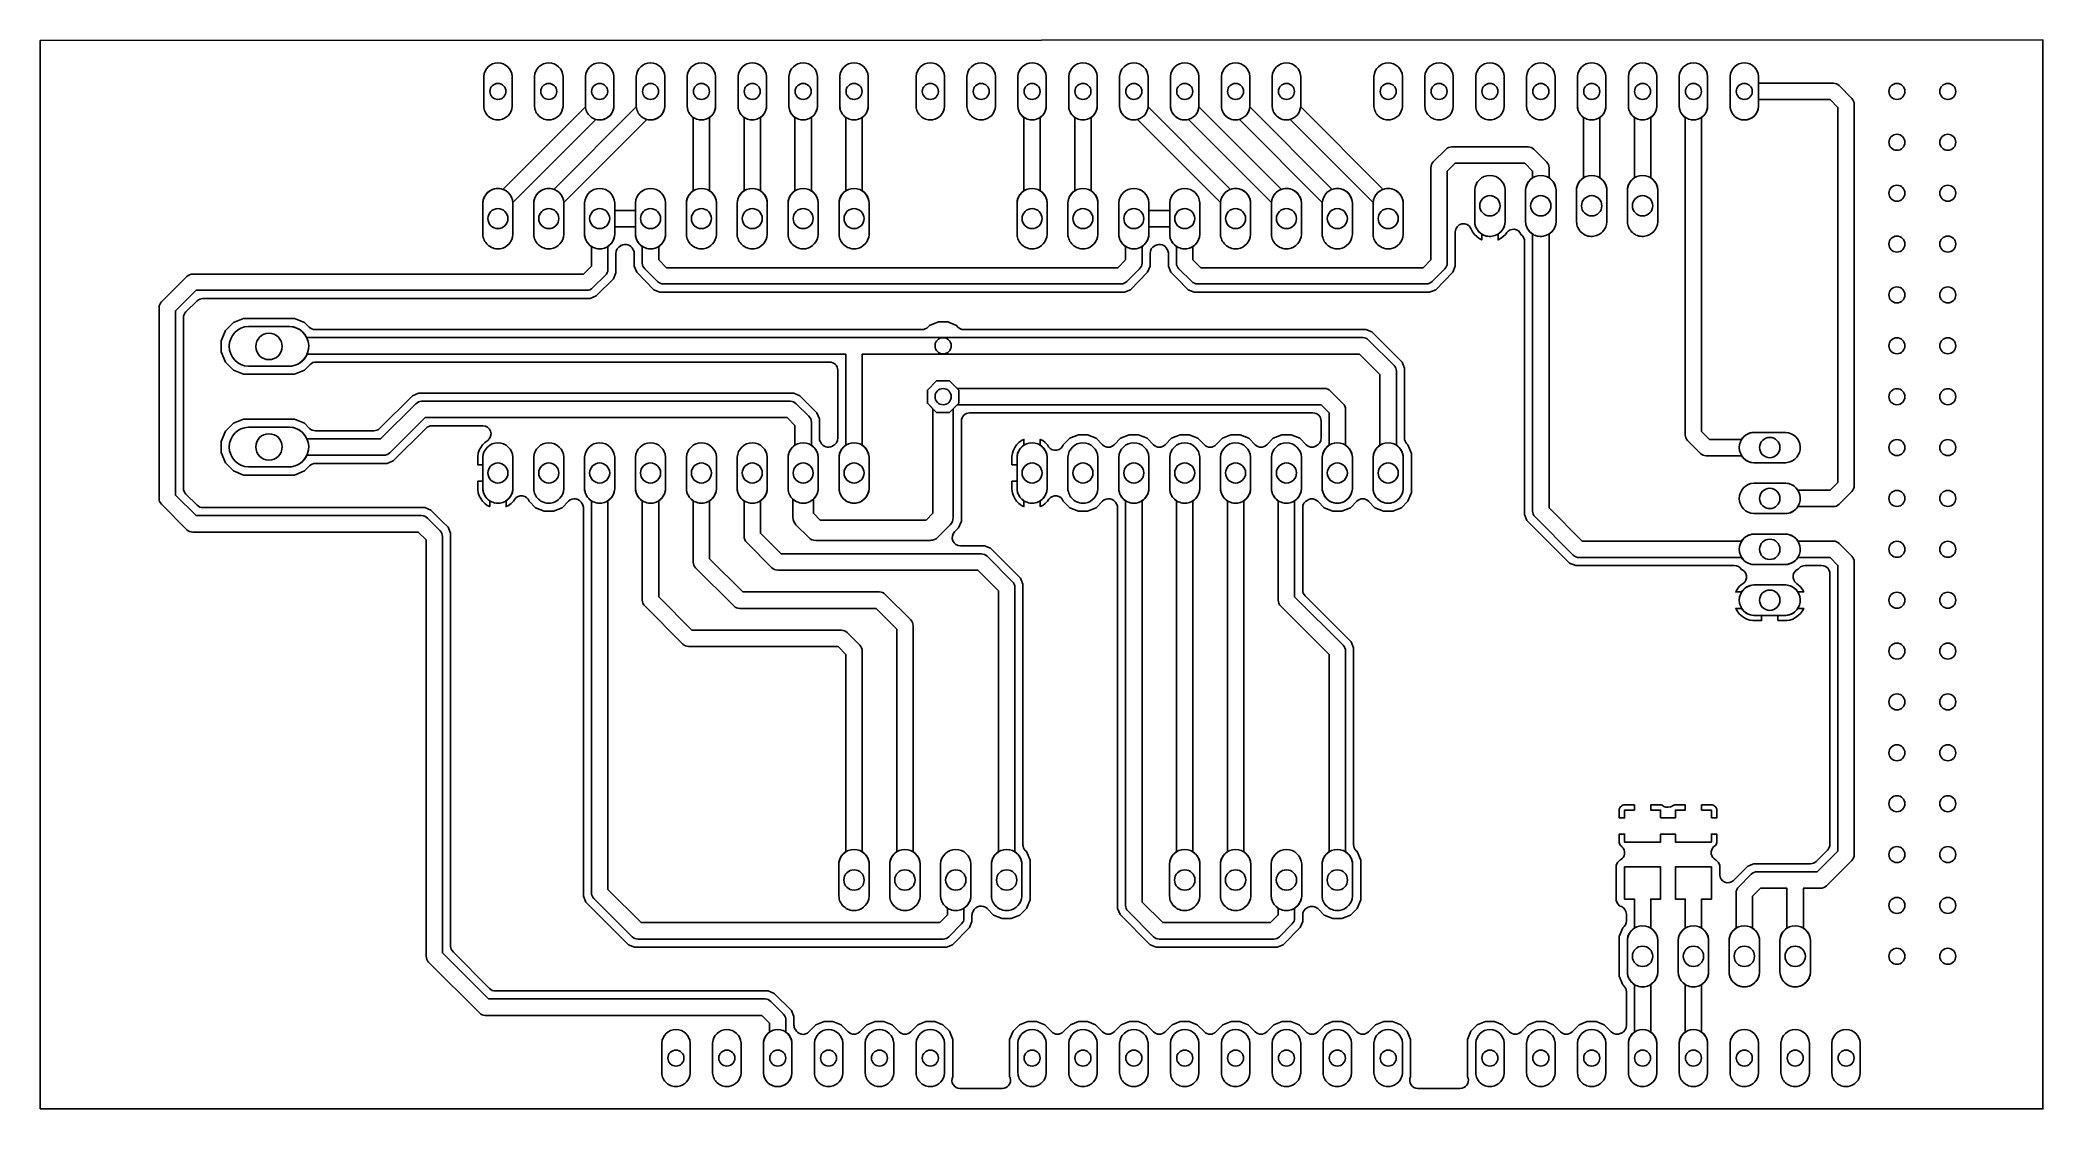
# Model space of a CAD drawing. Header units: millimetres. Extents: x 0 to 100, y 0 to 53.
import ezdxf

# ---------------------------------------------------------------- set-up
doc = ezdxf.new("R2010")
doc.units = ezdxf.units.MM

msp = doc.modelspace()

# ---------------------------------------------------------------- linework, layer by layer
at = {"layer": '16_copper'}
for points in [[(22.96, 49.38, 0.35781), (23.57, 50.05), (23.57, 51.55, 0.95208), (22.15, 51.55), (22.15, 50.05), (22.16, 49.98), (22.17, 49.92), (22.19, 49.85), (22.22, 49.78), (22.25, 49.72), (22.29, 49.66), (22.33, 49.61), (22.38, 49.56), (22.44, 49.52), (22.49, 49.48), (22.56, 49.45), (22.62, 49.42), (22.69, 49.4), (22.76, 49.38), (22.83, 49.38), (22.89, 49.38)], [(25.5, 49.38, 0.35781), (26.11, 50.05), (26.11, 51.55, 0.95208), (24.69, 51.55), (24.69, 50.05), (24.7, 49.98), (24.71, 49.92), (24.73, 49.85), (24.76, 49.78), (24.79, 49.72), (24.83, 49.66), (24.87, 49.61), (24.92, 49.56), (24.98, 49.52), (25.03, 49.48), (25.1, 49.45), (25.16, 49.42), (25.23, 49.4), (25.3, 49.38), (25.37, 49.38), (25.43, 49.38)], [(28.04, 49.38, 0.35781), (28.65, 50.05), (28.65, 51.55, 0.95208), (27.23, 51.55), (27.23, 50.05), (27.24, 49.98), (27.25, 49.92), (27.27, 49.85), (27.3, 49.78), (27.33, 49.72), (27.37, 49.66), (27.41, 49.61), (27.46, 49.56), (27.52, 49.52), (27.57, 49.48), (27.64, 49.45), (27.7, 49.42), (27.77, 49.4), (27.84, 49.38), (27.91, 49.38), (27.97, 49.38)], [(30.58, 49.38, 0.35781), (31.19, 50.05), (31.19, 51.55, 0.95208), (29.77, 51.55), (29.77, 50.05), (29.78, 49.98), (29.79, 49.92), (29.81, 49.85), (29.84, 49.78), (29.87, 49.72), (29.91, 49.66), (29.95, 49.61), (30, 49.56), (30.06, 49.52), (30.11, 49.48), (30.18, 49.45), (30.24, 49.42), (30.31, 49.4), (30.38, 49.38), (30.45, 49.38), (30.51, 49.38)], [(33.12, 49.38, 0.35781), (33.73, 50.05), (33.73, 51.55, 0.95208), (32.31, 51.55), (32.31, 50.05), (32.32, 49.98), (32.33, 49.92), (32.35, 49.85), (32.38, 49.78), (32.41, 49.72), (32.45, 49.66), (32.49, 49.61), (32.54, 49.56), (32.6, 49.52), (32.65, 49.48), (32.72, 49.45), (32.78, 49.42), (32.85, 49.4), (32.92, 49.38), (32.99, 49.38), (33.05, 49.38)], [(35.66, 49.38, 0.35781), (36.27, 50.05), (36.27, 51.55, 0.95208), (34.85, 51.55), (34.85, 50.05), (34.86, 49.98), (34.87, 49.92), (34.89, 49.85), (34.92, 49.78), (34.95, 49.72), (34.99, 49.66), (35.03, 49.61), (35.08, 49.56), (35.14, 49.52), (35.19, 49.48), (35.26, 49.45), (35.32, 49.42), (35.39, 49.4), (35.46, 49.38), (35.53, 49.38), (35.59, 49.38)], [(38.2, 49.38, 0.35781), (38.81, 50.05), (38.81, 51.55, 0.95208), (37.39, 51.55), (37.39, 50.05), (37.4, 49.98), (37.41, 49.92), (37.43, 49.85), (37.46, 49.78), (37.49, 49.72), (37.53, 49.66), (37.57, 49.61), (37.62, 49.56), (37.68, 49.52), (37.73, 49.48), (37.8, 49.45), (37.86, 49.42), (37.93, 49.4), (38, 49.38), (38.07, 49.38), (38.13, 49.38)], [(40.74, 49.38, 0.35781), (41.35, 50.05), (41.35, 51.55, 0.95208), (39.93, 51.55), (39.93, 50.05), (39.94, 49.98), (39.95, 49.92), (39.97, 49.85), (40, 49.78), (40.03, 49.72), (40.07, 49.66), (40.11, 49.61), (40.16, 49.56), (40.22, 49.52), (40.27, 49.48), (40.34, 49.45), (40.4, 49.42), (40.47, 49.4), (40.54, 49.38), (40.61, 49.38), (40.67, 49.38)], [(44.55, 49.38, 0.35781), (45.16, 50.05), (45.16, 51.55, 0.95208), (43.74, 51.55), (43.74, 50.05), (43.75, 49.98), (43.76, 49.92), (43.78, 49.85), (43.81, 49.78), (43.84, 49.72), (43.88, 49.66), (43.92, 49.61), (43.97, 49.56), (44.03, 49.52), (44.08, 49.48), (44.15, 49.45), (44.21, 49.42), (44.28, 49.4), (44.35, 49.38), (44.42, 49.38), (44.48, 49.38)], [(47.09, 49.38, 0.35781), (47.7, 50.05), (47.7, 51.55, 0.95208), (46.28, 51.55), (46.28, 50.05), (46.29, 49.98), (46.3, 49.92), (46.32, 49.85), (46.35, 49.78), (46.38, 49.72), (46.42, 49.66), (46.46, 49.61), (46.51, 49.56), (46.57, 49.52), (46.62, 49.48), (46.69, 49.45), (46.75, 49.42), (46.82, 49.4), (46.89, 49.38), (46.96, 49.38), (47.02, 49.38)], [(49.63, 49.38, 0.35781), (50.24, 50.05), (50.24, 51.55, 0.95208), (48.82, 51.55), (48.82, 50.05), (48.83, 49.98), (48.84, 49.92), (48.86, 49.85), (48.89, 49.78), (48.92, 49.72), (48.96, 49.66), (49, 49.61), (49.05, 49.56), (49.11, 49.52), (49.16, 49.48), (49.23, 49.45), (49.29, 49.42), (49.36, 49.4), (49.43, 49.38), (49.5, 49.38), (49.56, 49.38)], [(52.17, 49.38, 0.35781), (52.78, 50.05), (52.78, 51.55, 0.95208), (51.36, 51.55), (51.36, 50.05), (51.37, 49.98), (51.38, 49.92), (51.4, 49.85), (51.43, 49.78), (51.46, 49.72), (51.5, 49.66), (51.54, 49.61), (51.59, 49.56), (51.65, 49.52), (51.7, 49.48), (51.77, 49.45), (51.83, 49.42), (51.9, 49.4), (51.97, 49.38), (52.04, 49.38), (52.1, 49.38)], [(54.71, 49.38, 0.35781), (55.32, 50.05), (55.32, 51.55, 0.95208), (53.9, 51.55), (53.9, 50.05), (53.91, 49.98), (53.92, 49.92), (53.94, 49.85), (53.97, 49.78), (54, 49.72), (54.04, 49.66), (54.08, 49.61), (54.13, 49.56), (54.19, 49.52), (54.24, 49.48), (54.31, 49.45), (54.37, 49.42), (54.44, 49.4), (54.51, 49.38), (54.58, 49.38), (54.64, 49.38)], [(57.25, 49.38, 0.35781), (57.86, 50.05), (57.86, 51.55, 0.95208), (56.44, 51.55), (56.44, 50.05), (56.45, 49.98), (56.46, 49.92), (56.48, 49.85), (56.51, 49.78), (56.54, 49.72), (56.58, 49.66), (56.62, 49.61), (56.67, 49.56), (56.73, 49.52), (56.78, 49.48), (56.85, 49.45), (56.91, 49.42), (56.98, 49.4), (57.05, 49.38), (57.12, 49.38), (57.18, 49.38)], [(59.79, 49.38, 0.35781), (60.4, 50.05), (60.4, 51.55, 0.95208), (58.98, 51.55), (58.98, 50.05), (58.99, 49.98), (59, 49.92), (59.02, 49.85), (59.05, 49.78), (59.08, 49.72), (59.12, 49.66), (59.16, 49.61), (59.21, 49.56), (59.27, 49.52), (59.32, 49.48), (59.39, 49.45), (59.45, 49.42), (59.52, 49.4), (59.59, 49.38), (59.66, 49.38), (59.72, 49.38)], [(62.33, 49.38, 0.35781), (62.94, 50.05), (62.94, 51.55, 0.95208), (61.52, 51.55), (61.52, 50.05), (61.53, 49.98), (61.54, 49.92), (61.56, 49.85), (61.59, 49.78), (61.62, 49.72), (61.66, 49.66), (61.7, 49.61), (61.75, 49.56), (61.81, 49.52), (61.86, 49.48), (61.93, 49.45), (61.99, 49.42), (62.06, 49.4), (62.13, 49.38), (62.2, 49.38), (62.26, 49.38)], [(67.41, 49.38, 0.35781), (68.02, 50.05), (68.02, 51.55, 0.95208), (66.6, 51.55), (66.6, 50.05), (66.61, 49.98), (66.62, 49.92), (66.64, 49.85), (66.67, 49.78), (66.7, 49.72), (66.74, 49.66), (66.78, 49.61), (66.83, 49.56), (66.89, 49.52), (66.94, 49.48), (67.01, 49.45), (67.07, 49.42), (67.14, 49.4), (67.21, 49.38), (67.28, 49.38), (67.34, 49.38)], [(69.95, 49.38, 0.35781), (70.56, 50.05), (70.56, 51.55, 0.95208), (69.14, 51.55), (69.14, 50.05), (69.15, 49.98), (69.16, 49.92), (69.18, 49.85), (69.21, 49.78), (69.24, 49.72), (69.28, 49.66), (69.32, 49.61), (69.37, 49.56), (69.43, 49.52), (69.48, 49.48), (69.55, 49.45), (69.61, 49.42), (69.68, 49.4), (69.75, 49.38), (69.82, 49.38), (69.88, 49.38)], [(72.49, 49.38, 0.35781), (73.1, 50.05), (73.1, 51.55, 0.95208), (71.68, 51.55), (71.68, 50.05), (71.69, 49.98), (71.7, 49.92), (71.72, 49.85), (71.75, 49.78), (71.78, 49.72), (71.82, 49.66), (71.86, 49.61), (71.91, 49.56), (71.97, 49.52), (72.02, 49.48), (72.09, 49.45), (72.15, 49.42), (72.22, 49.4), (72.29, 49.38), (72.36, 49.38), (72.42, 49.38)], [(75.03, 49.38, 0.35781), (75.64, 50.05), (75.64, 51.55, 0.95208), (74.22, 51.55), (74.22, 50.05), (74.23, 49.98), (74.24, 49.92), (74.26, 49.85), (74.29, 49.78), (74.32, 49.72), (74.36, 49.66), (74.4, 49.61), (74.45, 49.56), (74.51, 49.52), (74.56, 49.48), (74.63, 49.45), (74.69, 49.42), (74.76, 49.4), (74.83, 49.38), (74.9, 49.38), (74.96, 49.38)], [(77.57, 49.38, 0.35781), (78.18, 50.05), (78.18, 51.55, 0.95208), (76.76, 51.55), (76.76, 50.05), (76.77, 49.98), (76.78, 49.92), (76.8, 49.85), (76.83, 49.78), (76.86, 49.72), (76.9, 49.66), (76.94, 49.61), (76.99, 49.56), (77.05, 49.52), (77.1, 49.48), (77.17, 49.45), (77.23, 49.42), (77.3, 49.4), (77.37, 49.38), (77.44, 49.38), (77.5, 49.38)], [(80.11, 49.38, 0.35781), (80.72, 50.05), (80.72, 51.55, 0.95208), (79.3, 51.55), (79.3, 50.05), (79.31, 49.98), (79.32, 49.92), (79.34, 49.85), (79.37, 49.78), (79.4, 49.72), (79.44, 49.66), (79.48, 49.61), (79.53, 49.56), (79.59, 49.52), (79.64, 49.48), (79.71, 49.45), (79.77, 49.42), (79.84, 49.4), (79.91, 49.38), (79.98, 49.38), (80.04, 49.38)], [(82.65, 49.38, 0.35781), (83.26, 50.05), (83.26, 51.55, 0.95208), (81.84, 51.55), (81.84, 50.05), (81.85, 49.98), (81.86, 49.92), (81.88, 49.85), (81.91, 49.78), (81.94, 49.72), (81.98, 49.66), (82.02, 49.61), (82.07, 49.56), (82.13, 49.52), (82.18, 49.48), (82.25, 49.45), (82.31, 49.42), (82.38, 49.4), (82.45, 49.38), (82.52, 49.38), (82.58, 49.38)], [(85.19, 49.38, 0.35781), (85.8, 50.05), (85.8, 51.55, 0.95208), (84.38, 51.55), (84.38, 50.05), (84.39, 49.98), (84.4, 49.92), (84.42, 49.85), (84.45, 49.78), (84.48, 49.72), (84.52, 49.66), (84.56, 49.61), (84.61, 49.56), (84.67, 49.52), (84.72, 49.48), (84.79, 49.45), (84.85, 49.42), (84.92, 49.4), (84.99, 49.38), (85.06, 49.38), (85.12, 49.38)], [(72.5, 43.57, 0.35781), (73.15, 44.29), (73.15, 45.88, 0.95208), (71.63, 45.88), (71.63, 44.29), (71.64, 44.21), (71.65, 44.14), (71.67, 44.07), (71.7, 44), (71.74, 43.93), (71.78, 43.87), (71.82, 43.81), (71.88, 43.76), (71.94, 43.71), (72, 43.67), (72.06, 43.63), (72.13, 43.6), (72.2, 43.58), (72.28, 43.57), (72.35, 43.56), (72.43, 43.56)], [(75.04, 43.57, 0.35781), (75.69, 44.29), (75.69, 45.88, 0.95208), (74.17, 45.88), (74.17, 44.29), (74.18, 44.21), (74.19, 44.14), (74.21, 44.07), (74.24, 44), (74.28, 43.93), (74.32, 43.87), (74.36, 43.81), (74.42, 43.76), (74.48, 43.71), (74.54, 43.67), (74.6, 43.63), (74.67, 43.6), (74.74, 43.58), (74.82, 43.57), (74.89, 43.56), (74.97, 43.56)], [(77.58, 43.57, 0.35781), (78.23, 44.29), (78.23, 45.88, 0.95208), (76.71, 45.88), (76.71, 44.29), (76.72, 44.21), (76.73, 44.14), (76.75, 44.07), (76.78, 44), (76.82, 43.93), (76.86, 43.87), (76.9, 43.81), (76.96, 43.76), (77.02, 43.71), (77.08, 43.67), (77.14, 43.63), (77.21, 43.6), (77.28, 43.58), (77.36, 43.57), (77.43, 43.56), (77.51, 43.56)], [(80.12, 43.57, 0.35781), (80.77, 44.29), (80.77, 45.88, 0.95208), (79.25, 45.88), (79.25, 44.29), (79.26, 44.21), (79.27, 44.14), (79.29, 44.07), (79.32, 44), (79.36, 43.93), (79.4, 43.87), (79.44, 43.81), (79.5, 43.76), (79.56, 43.71), (79.62, 43.67), (79.68, 43.63), (79.75, 43.6), (79.82, 43.58), (79.9, 43.57), (79.97, 43.56), (80.05, 43.56)], [(22.97, 42.95, 0.35781), (23.61, 43.66), (23.61, 45.24, 0.95208), (22.11, 45.24), (22.11, 43.66), (22.11, 43.59), (22.13, 43.51), (22.15, 43.44), (22.18, 43.37), (22.21, 43.31), (22.25, 43.25), (22.3, 43.19), (22.35, 43.14), (22.41, 43.09), (22.47, 43.05), (22.54, 43.01), (22.61, 42.99), (22.68, 42.96), (22.75, 42.95), (22.82, 42.94), (22.9, 42.94)], [(25.51, 42.95, 0.35781), (26.15, 43.66), (26.15, 45.24, 0.95208), (24.65, 45.24), (24.65, 43.66), (24.65, 43.59), (24.67, 43.51), (24.69, 43.44), (24.72, 43.37), (24.75, 43.31), (24.79, 43.25), (24.84, 43.19), (24.89, 43.14), (24.95, 43.09), (25.01, 43.05), (25.08, 43.01), (25.15, 42.99), (25.22, 42.96), (25.29, 42.95), (25.36, 42.94), (25.44, 42.94)], [(28.05, 42.95, 0.35781), (28.69, 43.66), (28.69, 45.24, 0.95208), (27.19, 45.24), (27.19, 43.66), (27.19, 43.59), (27.21, 43.51), (27.23, 43.44), (27.26, 43.37), (27.29, 43.31), (27.33, 43.25), (27.38, 43.19), (27.43, 43.14), (27.49, 43.09), (27.55, 43.05), (27.62, 43.01), (27.69, 42.99), (27.76, 42.96), (27.83, 42.95), (27.9, 42.94), (27.98, 42.94)], [(30.59, 42.95, 0.35781), (31.23, 43.66), (31.23, 45.24, 0.95208), (29.73, 45.24), (29.73, 43.66), (29.73, 43.59), (29.75, 43.51), (29.77, 43.44), (29.8, 43.37), (29.83, 43.31), (29.87, 43.25), (29.92, 43.19), (29.97, 43.14), (30.03, 43.09), (30.09, 43.05), (30.16, 43.01), (30.23, 42.99), (30.3, 42.96), (30.37, 42.95), (30.44, 42.94), (30.52, 42.94)], [(33.13, 42.95, 0.35781), (33.77, 43.66), (33.77, 45.24, 0.95208), (32.27, 45.24), (32.27, 43.66), (32.27, 43.59), (32.29, 43.51), (32.31, 43.44), (32.34, 43.37), (32.37, 43.31), (32.41, 43.25), (32.46, 43.19), (32.51, 43.14), (32.57, 43.09), (32.63, 43.05), (32.7, 43.01), (32.77, 42.99), (32.84, 42.96), (32.91, 42.95), (32.98, 42.94), (33.06, 42.94)], [(35.67, 42.95, 0.35781), (36.31, 43.66), (36.31, 45.24, 0.95208), (34.81, 45.24), (34.81, 43.66), (34.81, 43.59), (34.83, 43.51), (34.85, 43.44), (34.88, 43.37), (34.91, 43.31), (34.95, 43.25), (35, 43.19), (35.05, 43.14), (35.11, 43.09), (35.17, 43.05), (35.24, 43.01), (35.31, 42.99), (35.38, 42.96), (35.45, 42.95), (35.52, 42.94), (35.6, 42.94)], [(38.21, 42.95, 0.35781), (38.85, 43.66), (38.85, 45.24, 0.95208), (37.35, 45.24), (37.35, 43.66), (37.35, 43.59), (37.37, 43.51), (37.39, 43.44), (37.42, 43.37), (37.45, 43.31), (37.49, 43.25), (37.54, 43.19), (37.59, 43.14), (37.65, 43.09), (37.71, 43.05), (37.78, 43.01), (37.85, 42.99), (37.92, 42.96), (37.99, 42.95), (38.06, 42.94), (38.14, 42.94)], [(40.75, 42.95, 0.35781), (41.39, 43.66), (41.39, 45.24, 0.95208), (39.89, 45.24), (39.89, 43.66), (39.89, 43.59), (39.91, 43.51), (39.93, 43.44), (39.96, 43.37), (39.99, 43.31), (40.03, 43.25), (40.08, 43.19), (40.13, 43.14), (40.19, 43.09), (40.25, 43.05), (40.32, 43.01), (40.39, 42.99), (40.46, 42.96), (40.53, 42.95), (40.6, 42.94), (40.68, 42.94)], [(49.64, 42.95, 0.35781), (50.28, 43.66), (50.28, 45.24, 0.95208), (48.78, 45.24), (48.78, 43.66), (48.78, 43.59), (48.8, 43.51), (48.82, 43.44), (48.85, 43.37), (48.88, 43.31), (48.92, 43.25), (48.97, 43.19), (49.02, 43.14), (49.08, 43.09), (49.14, 43.05), (49.21, 43.01), (49.28, 42.99), (49.35, 42.96), (49.42, 42.95), (49.49, 42.94), (49.57, 42.94)], [(52.18, 42.95, 0.35781), (52.82, 43.66), (52.82, 45.24, 0.95208), (51.32, 45.24), (51.32, 43.66), (51.32, 43.59), (51.34, 43.51), (51.36, 43.44), (51.39, 43.37), (51.42, 43.31), (51.46, 43.25), (51.51, 43.19), (51.56, 43.14), (51.62, 43.09), (51.68, 43.05), (51.75, 43.01), (51.82, 42.99), (51.89, 42.96), (51.96, 42.95), (52.03, 42.94), (52.11, 42.94)], [(54.72, 42.95, 0.35781), (55.36, 43.66), (55.36, 45.24, 0.95208), (53.86, 45.24), (53.86, 43.66), (53.86, 43.59), (53.88, 43.51), (53.9, 43.44), (53.93, 43.37), (53.96, 43.31), (54, 43.25), (54.05, 43.19), (54.1, 43.14), (54.16, 43.09), (54.22, 43.05), (54.29, 43.01), (54.36, 42.99), (54.43, 42.96), (54.5, 42.95), (54.57, 42.94), (54.65, 42.94)], [(57.26, 42.95, 0.35781), (57.9, 43.66), (57.9, 45.24, 0.95208), (56.4, 45.24), (56.4, 43.66), (56.4, 43.59), (56.42, 43.51), (56.44, 43.44), (56.47, 43.37), (56.5, 43.31), (56.54, 43.25), (56.59, 43.19), (56.64, 43.14), (56.7, 43.09), (56.76, 43.05), (56.83, 43.01), (56.9, 42.99), (56.97, 42.96), (57.04, 42.95), (57.11, 42.94), (57.19, 42.94)], [(59.8, 42.95, 0.35781), (60.44, 43.66), (60.44, 45.24, 0.95208), (58.94, 45.24), (58.94, 43.66), (58.94, 43.59), (58.96, 43.51), (58.98, 43.44), (59.01, 43.37), (59.04, 43.31), (59.08, 43.25), (59.13, 43.19), (59.18, 43.14), (59.24, 43.09), (59.3, 43.05), (59.37, 43.01), (59.44, 42.99), (59.51, 42.96), (59.58, 42.95), (59.65, 42.94), (59.73, 42.94)], [(62.34, 42.95, 0.35781), (62.98, 43.66), (62.98, 45.24, 0.95208), (61.48, 45.24), (61.48, 43.66), (61.48, 43.59), (61.5, 43.51), (61.52, 43.44), (61.55, 43.37), (61.58, 43.31), (61.62, 43.25), (61.67, 43.19), (61.72, 43.14), (61.78, 43.09), (61.84, 43.05), (61.91, 43.01), (61.98, 42.99), (62.05, 42.96), (62.12, 42.95), (62.19, 42.94), (62.27, 42.94)], [(64.88, 42.95, 0.35781), (65.52, 43.66), (65.52, 45.24, 0.95208), (64.02, 45.24), (64.02, 43.66), (64.02, 43.59), (64.04, 43.51), (64.06, 43.44), (64.09, 43.37), (64.12, 43.31), (64.16, 43.25), (64.21, 43.19), (64.26, 43.14), (64.32, 43.09), (64.38, 43.05), (64.45, 43.01), (64.52, 42.99), (64.59, 42.96), (64.66, 42.95), (64.73, 42.94), (64.81, 42.94)], [(67.42, 42.95, 0.35781), (68.06, 43.66), (68.06, 45.24, 0.95208), (66.56, 45.24), (66.56, 43.66), (66.56, 43.59), (66.58, 43.51), (66.6, 43.44), (66.63, 43.37), (66.66, 43.31), (66.7, 43.25), (66.75, 43.19), (66.8, 43.14), (66.86, 43.09), (66.92, 43.05), (66.99, 43.01), (67.06, 42.99), (67.13, 42.96), (67.2, 42.95), (67.27, 42.94), (67.35, 42.94)], [(12.55, 37.09, 0.91633), (12.46, 39.07), (10.4, 39.07, 0.95729), (10.4, 37.08), (12.46, 37.08)], [(12.55, 32.06, 0.91633), (12.46, 34.04), (10.4, 34.04, 0.95729), (10.4, 32.05), (12.46, 32.05)], [(22.97, 30.25, 0.35781), (23.61, 30.96), (23.61, 32.54, 0.95208), (22.11, 32.54), (22.11, 30.96), (22.11, 30.89), (22.13, 30.81), (22.15, 30.74), (22.18, 30.67), (22.21, 30.61), (22.25, 30.55), (22.3, 30.49), (22.35, 30.44), (22.41, 30.39), (22.47, 30.35), (22.54, 30.31), (22.61, 30.29), (22.68, 30.26), (22.75, 30.25), (22.82, 30.24), (22.9, 30.24)], [(25.51, 30.25, 0.35781), (26.15, 30.96), (26.15, 32.54, 0.95208), (24.65, 32.54), (24.65, 30.96), (24.65, 30.89), (24.67, 30.81), (24.69, 30.74), (24.72, 30.67), (24.75, 30.61), (24.79, 30.55), (24.84, 30.49), (24.89, 30.44), (24.95, 30.39), (25.01, 30.35), (25.08, 30.31), (25.15, 30.29), (25.22, 30.26), (25.29, 30.25), (25.36, 30.24), (25.44, 30.24)], [(28.05, 30.25, 0.35781), (28.69, 30.96), (28.69, 32.54, 0.95208), (27.19, 32.54), (27.19, 30.96), (27.19, 30.89), (27.21, 30.81), (27.23, 30.74), (27.26, 30.67), (27.29, 30.61), (27.33, 30.55), (27.38, 30.49), (27.43, 30.44), (27.49, 30.39), (27.55, 30.35), (27.62, 30.31), (27.69, 30.29), (27.76, 30.26), (27.83, 30.25), (27.9, 30.24), (27.98, 30.24)], [(30.59, 30.25, 0.35781), (31.23, 30.96), (31.23, 32.54, 0.95208), (29.73, 32.54), (29.73, 30.96), (29.73, 30.89), (29.75, 30.81), (29.77, 30.74), (29.8, 30.67), (29.83, 30.61), (29.87, 30.55), (29.92, 30.49), (29.97, 30.44), (30.03, 30.39), (30.09, 30.35), (30.16, 30.31), (30.23, 30.29), (30.3, 30.26), (30.37, 30.25), (30.44, 30.24), (30.52, 30.24)], [(33.13, 30.25, 0.35781), (33.77, 30.96), (33.77, 32.54, 0.95208), (32.27, 32.54), (32.27, 30.96), (32.27, 30.89), (32.29, 30.81), (32.31, 30.74), (32.34, 30.67), (32.37, 30.61), (32.41, 30.55), (32.46, 30.49), (32.51, 30.44), (32.57, 30.39), (32.63, 30.35), (32.7, 30.31), (32.77, 30.29), (32.84, 30.26), (32.91, 30.25), (32.98, 30.24), (33.06, 30.24)], [(35.67, 30.25, 0.35781), (36.31, 30.96), (36.31, 32.54, 0.95208), (34.81, 32.54), (34.81, 30.96), (34.81, 30.89), (34.83, 30.81), (34.85, 30.74), (34.88, 30.67), (34.91, 30.61), (34.95, 30.55), (35, 30.49), (35.05, 30.44), (35.11, 30.39), (35.17, 30.35), (35.24, 30.31), (35.31, 30.29), (35.38, 30.26), (35.45, 30.25), (35.52, 30.24), (35.6, 30.24)], [(38.21, 30.25, 0.35781), (38.85, 30.96), (38.85, 32.54, 0.95208), (37.35, 32.54), (37.35, 30.96), (37.35, 30.89), (37.37, 30.81), (37.39, 30.74), (37.42, 30.67), (37.45, 30.61), (37.49, 30.55), (37.54, 30.49), (37.59, 30.44), (37.65, 30.39), (37.71, 30.35), (37.78, 30.31), (37.85, 30.29), (37.92, 30.26), (37.99, 30.25), (38.06, 30.24), (38.14, 30.24)], [(40.75, 30.25, 0.35781), (41.39, 30.96), (41.39, 32.54, 0.95208), (39.89, 32.54), (39.89, 30.96), (39.89, 30.89), (39.91, 30.81), (39.93, 30.74), (39.96, 30.67), (39.99, 30.61), (40.03, 30.55), (40.08, 30.49), (40.13, 30.44), (40.19, 30.39), (40.25, 30.35), (40.32, 30.31), (40.39, 30.29), (40.46, 30.26), (40.53, 30.25), (40.6, 30.24), (40.68, 30.24)], [(49.64, 30.25, 0.35781), (50.28, 30.96), (50.28, 32.54, 0.95208), (48.78, 32.54), (48.78, 30.96), (48.78, 30.89), (48.8, 30.81), (48.82, 30.74), (48.85, 30.67), (48.88, 30.61), (48.92, 30.55), (48.97, 30.49), (49.02, 30.44), (49.08, 30.39), (49.14, 30.35), (49.21, 30.31), (49.28, 30.29), (49.35, 30.26), (49.42, 30.25), (49.49, 30.24), (49.57, 30.24)], [(52.18, 30.25, 0.35781), (52.82, 30.96), (52.82, 32.54, 0.95208), (51.32, 32.54), (51.32, 30.96), (51.32, 30.89), (51.34, 30.81), (51.36, 30.74), (51.39, 30.67), (51.42, 30.61), (51.46, 30.55), (51.51, 30.49), (51.56, 30.44), (51.62, 30.39), (51.68, 30.35), (51.75, 30.31), (51.82, 30.29), (51.89, 30.26), (51.96, 30.25), (52.03, 30.24), (52.11, 30.24)], [(54.72, 30.25, 0.35781), (55.36, 30.96), (55.36, 32.54, 0.95208), (53.86, 32.54), (53.86, 30.96), (53.86, 30.89), (53.88, 30.81), (53.9, 30.74), (53.93, 30.67), (53.96, 30.61), (54, 30.55), (54.05, 30.49), (54.1, 30.44), (54.16, 30.39), (54.22, 30.35), (54.29, 30.31), (54.36, 30.29), (54.43, 30.26), (54.5, 30.25), (54.57, 30.24), (54.65, 30.24)], [(57.26, 30.25, 0.35781), (57.9, 30.96), (57.9, 32.54, 0.95208), (56.4, 32.54), (56.4, 30.96), (56.4, 30.89), (56.42, 30.81), (56.44, 30.74), (56.47, 30.67), (56.5, 30.61), (56.54, 30.55), (56.59, 30.49), (56.64, 30.44), (56.7, 30.39), (56.76, 30.35), (56.83, 30.31), (56.9, 30.29), (56.97, 30.26), (57.04, 30.25), (57.11, 30.24), (57.19, 30.24)], [(59.8, 30.25, 0.35781), (60.44, 30.96), (60.44, 32.54, 0.95208), (58.94, 32.54), (58.94, 30.96), (58.94, 30.89), (58.96, 30.81), (58.98, 30.74), (59.01, 30.67), (59.04, 30.61), (59.08, 30.55), (59.13, 30.49), (59.18, 30.44), (59.24, 30.39), (59.3, 30.35), (59.37, 30.31), (59.44, 30.29), (59.51, 30.26), (59.58, 30.25), (59.65, 30.24), (59.73, 30.24)], [(62.34, 30.25, 0.35781), (62.98, 30.96), (62.98, 32.54, 0.95208), (61.48, 32.54), (61.48, 30.96), (61.48, 30.89), (61.5, 30.81), (61.52, 30.74), (61.55, 30.67), (61.58, 30.61), (61.62, 30.55), (61.67, 30.49), (61.72, 30.44), (61.78, 30.39), (61.84, 30.35), (61.91, 30.31), (61.98, 30.29), (62.05, 30.26), (62.12, 30.25), (62.19, 30.24), (62.27, 30.24)], [(64.88, 30.25, 0.35781), (65.52, 30.96), (65.52, 32.54, 0.95208), (64.02, 32.54), (64.02, 30.96), (64.02, 30.89), (64.04, 30.81), (64.06, 30.74), (64.09, 30.67), (64.12, 30.61), (64.16, 30.55), (64.21, 30.49), (64.26, 30.44), (64.32, 30.39), (64.38, 30.35), (64.45, 30.31), (64.52, 30.29), (64.59, 30.26), (64.66, 30.25), (64.73, 30.24), (64.81, 30.24)], [(67.42, 30.25, 0.35781), (68.06, 30.96), (68.06, 32.54, 0.95208), (66.56, 32.54), (66.56, 30.96), (66.56, 30.89), (66.58, 30.81), (66.6, 30.74), (66.63, 30.67), (66.66, 30.61), (66.7, 30.55), (66.75, 30.49), (66.8, 30.44), (66.86, 30.39), (66.92, 30.35), (66.99, 30.31), (67.06, 30.29), (67.13, 30.26), (67.2, 30.25), (67.27, 30.24), (67.35, 30.24)], [(87.23, 32.27, 0.90635), (87.16, 33.78), (85.56, 33.78, 0.95208), (85.56, 32.26), (87.16, 32.26)], [(87.23, 29.73, 0.90635), (87.16, 31.24), (85.56, 31.24, 0.95208), (85.56, 29.72), (87.16, 29.72)], [(87.23, 27.19, 0.90635), (87.16, 28.7), (85.56, 28.7, 0.95208), (85.56, 27.18), (87.16, 27.18)], [(87.23, 24.65, 0.90635), (87.16, 26.16), (85.56, 26.16, 0.95208), (85.56, 24.64), (87.16, 24.64)], [(40.75, 9.91, 0.35781), (41.4, 10.63), (41.4, 12.23, 0.95208), (39.88, 12.23), (39.88, 10.63), (39.89, 10.56), (39.9, 10.48), (39.92, 10.41), (39.95, 10.34), (39.99, 10.28), (40.03, 10.21), (40.07, 10.16), (40.13, 10.1), (40.19, 10.06), (40.25, 10.01), (40.31, 9.98), (40.38, 9.95), (40.45, 9.93), (40.53, 9.91), (40.6, 9.91), (40.68, 9.91)], [(43.29, 9.91, 0.35781), (43.94, 10.63), (43.94, 12.23, 0.95208), (42.42, 12.23), (42.42, 10.63), (42.43, 10.56), (42.44, 10.48), (42.46, 10.41), (42.49, 10.34), (42.53, 10.28), (42.57, 10.21), (42.61, 10.16), (42.67, 10.1), (42.73, 10.06), (42.79, 10.01), (42.85, 9.98), (42.92, 9.95), (42.99, 9.93), (43.07, 9.91), (43.14, 9.91), (43.22, 9.91)], [(45.83, 9.91, 0.35781), (46.48, 10.63), (46.48, 12.23, 0.95208), (44.96, 12.23), (44.96, 10.63), (44.97, 10.56), (44.98, 10.48), (45, 10.41), (45.03, 10.34), (45.07, 10.28), (45.11, 10.21), (45.15, 10.16), (45.21, 10.1), (45.27, 10.06), (45.33, 10.01), (45.39, 9.98), (45.46, 9.95), (45.53, 9.93), (45.61, 9.91), (45.68, 9.91), (45.76, 9.91)], [(48.37, 9.91, 0.35781), (49.02, 10.63), (49.02, 12.23, 0.95208), (47.5, 12.23), (47.5, 10.63), (47.51, 10.56), (47.52, 10.48), (47.54, 10.41), (47.57, 10.34), (47.61, 10.28), (47.65, 10.21), (47.69, 10.16), (47.75, 10.1), (47.81, 10.06), (47.87, 10.01), (47.93, 9.98), (48, 9.95), (48.07, 9.93), (48.15, 9.91), (48.22, 9.91), (48.3, 9.91)], [(57.26, 9.91, 0.35781), (57.91, 10.63), (57.91, 12.23, 0.95208), (56.39, 12.23), (56.39, 10.63), (56.4, 10.56), (56.41, 10.48), (56.43, 10.41), (56.46, 10.34), (56.5, 10.28), (56.54, 10.21), (56.58, 10.16), (56.64, 10.1), (56.7, 10.06), (56.76, 10.01), (56.82, 9.98), (56.89, 9.95), (56.96, 9.93), (57.04, 9.91), (57.11, 9.91), (57.19, 9.91)], [(59.8, 9.91, 0.35781), (60.45, 10.63), (60.45, 12.23, 0.95208), (58.93, 12.23), (58.93, 10.63), (58.94, 10.56), (58.95, 10.48), (58.97, 10.41), (59, 10.34), (59.04, 10.28), (59.08, 10.21), (59.12, 10.16), (59.18, 10.1), (59.24, 10.06), (59.3, 10.01), (59.36, 9.98), (59.43, 9.95), (59.5, 9.93), (59.58, 9.91), (59.65, 9.91), (59.73, 9.91)], [(62.34, 9.91, 0.35781), (62.99, 10.63), (62.99, 12.23, 0.95208), (61.47, 12.23), (61.47, 10.63), (61.48, 10.56), (61.49, 10.48), (61.51, 10.41), (61.54, 10.34), (61.58, 10.28), (61.62, 10.21), (61.66, 10.16), (61.72, 10.1), (61.78, 10.06), (61.84, 10.01), (61.9, 9.98), (61.97, 9.95), (62.04, 9.93), (62.12, 9.91), (62.19, 9.91), (62.27, 9.91)], [(64.88, 9.91, 0.35781), (65.53, 10.63), (65.53, 12.23, 0.95208), (64.01, 12.23), (64.01, 10.63), (64.02, 10.56), (64.03, 10.48), (64.05, 10.41), (64.08, 10.34), (64.12, 10.28), (64.16, 10.21), (64.2, 10.16), (64.26, 10.1), (64.32, 10.06), (64.38, 10.01), (64.44, 9.98), (64.51, 9.95), (64.58, 9.93), (64.66, 9.91), (64.73, 9.91), (64.81, 9.91)], [(80.12, 6.1, 0.35781), (80.77, 6.82), (80.77, 8.42, 0.95208), (79.25, 8.42), (79.25, 6.82), (79.26, 6.75), (79.27, 6.67), (79.29, 6.6), (79.32, 6.53), (79.36, 6.47), (79.4, 6.4), (79.44, 6.35), (79.5, 6.29), (79.56, 6.25), (79.62, 6.2), (79.68, 6.17), (79.75, 6.14), (79.82, 6.12), (79.9, 6.1), (79.97, 6.1), (80.05, 6.1)], [(82.66, 6.1, 0.35781), (83.31, 6.82), (83.31, 8.42, 0.95208), (81.79, 8.42), (81.79, 6.82), (81.8, 6.75), (81.81, 6.67), (81.83, 6.6), (81.86, 6.53), (81.9, 6.47), (81.94, 6.4), (81.98, 6.35), (82.04, 6.29), (82.1, 6.25), (82.16, 6.2), (82.22, 6.17), (82.29, 6.14), (82.36, 6.12), (82.44, 6.1), (82.51, 6.1), (82.59, 6.1)], [(85.2, 6.1, 0.35781), (85.85, 6.82), (85.85, 8.42, 0.95208), (84.33, 8.42), (84.33, 6.82), (84.34, 6.75), (84.35, 6.67), (84.37, 6.6), (84.4, 6.53), (84.44, 6.47), (84.48, 6.4), (84.52, 6.35), (84.58, 6.29), (84.64, 6.25), (84.7, 6.2), (84.76, 6.17), (84.83, 6.14), (84.9, 6.12), (84.98, 6.1), (85.05, 6.1), (85.13, 6.1)], [(87.74, 6.1, 0.35781), (88.39, 6.82), (88.39, 8.42, 0.95208), (86.87, 8.42), (86.87, 6.82), (86.88, 6.75), (86.89, 6.67), (86.91, 6.6), (86.94, 6.53), (86.98, 6.47), (87.02, 6.4), (87.06, 6.35), (87.12, 6.29), (87.18, 6.25), (87.24, 6.2), (87.3, 6.17), (87.37, 6.14), (87.44, 6.12), (87.52, 6.1), (87.59, 6.1), (87.67, 6.1)], [(31.85, 1.12, 0.35781), (32.46, 1.79), (32.46, 3.29, 0.95208), (31.04, 3.29), (31.04, 1.79), (31.05, 1.72), (31.06, 1.66), (31.08, 1.59), (31.11, 1.52), (31.14, 1.46), (31.18, 1.4), (31.22, 1.35), (31.27, 1.3), (31.33, 1.26), (31.38, 1.22), (31.45, 1.19), (31.51, 1.16), (31.58, 1.14), (31.65, 1.12), (31.72, 1.12), (31.78, 1.12)], [(34.39, 1.12, 0.35781), (35, 1.79), (35, 3.29, 0.95208), (33.58, 3.29), (33.58, 1.79), (33.59, 1.72), (33.6, 1.66), (33.62, 1.59), (33.65, 1.52), (33.68, 1.46), (33.72, 1.4), (33.76, 1.35), (33.81, 1.3), (33.87, 1.26), (33.92, 1.22), (33.99, 1.19), (34.05, 1.16), (34.12, 1.14), (34.19, 1.12), (34.26, 1.12), (34.32, 1.12)], [(36.93, 1.12, 0.35781), (37.54, 1.79), (37.54, 3.29, 0.95208), (36.12, 3.29), (36.12, 1.79), (36.13, 1.72), (36.14, 1.66), (36.16, 1.59), (36.19, 1.52), (36.22, 1.46), (36.26, 1.4), (36.3, 1.35), (36.35, 1.3), (36.41, 1.26), (36.46, 1.22), (36.53, 1.19), (36.59, 1.16), (36.66, 1.14), (36.73, 1.12), (36.8, 1.12), (36.86, 1.12)], [(39.47, 1.12, 0.35781), (40.08, 1.79), (40.08, 3.29, 0.95208), (38.66, 3.29), (38.66, 1.79), (38.67, 1.72), (38.68, 1.66), (38.7, 1.59), (38.73, 1.52), (38.76, 1.46), (38.8, 1.4), (38.84, 1.35), (38.89, 1.3), (38.95, 1.26), (39, 1.22), (39.07, 1.19), (39.13, 1.16), (39.2, 1.14), (39.27, 1.12), (39.34, 1.12), (39.4, 1.12)], [(42.01, 1.12, 0.35781), (42.62, 1.79), (42.62, 3.29, 0.95208), (41.2, 3.29), (41.2, 1.79), (41.21, 1.72), (41.22, 1.66), (41.24, 1.59), (41.27, 1.52), (41.3, 1.46), (41.34, 1.4), (41.38, 1.35), (41.43, 1.3), (41.49, 1.26), (41.54, 1.22), (41.61, 1.19), (41.67, 1.16), (41.74, 1.14), (41.81, 1.12), (41.88, 1.12), (41.94, 1.12)], [(44.55, 1.12, 0.35781), (45.16, 1.79), (45.16, 3.29, 0.95208), (43.74, 3.29), (43.74, 1.79), (43.75, 1.72), (43.76, 1.66), (43.78, 1.59), (43.81, 1.52), (43.84, 1.46), (43.88, 1.4), (43.92, 1.35), (43.97, 1.3), (44.03, 1.26), (44.08, 1.22), (44.15, 1.19), (44.21, 1.16), (44.28, 1.14), (44.35, 1.12), (44.42, 1.12), (44.48, 1.12)], [(49.63, 1.12, 0.35781), (50.24, 1.79), (50.24, 3.29, 0.95208), (48.82, 3.29), (48.82, 1.79), (48.83, 1.72), (48.84, 1.66), (48.86, 1.59), (48.89, 1.52), (48.92, 1.46), (48.96, 1.4), (49, 1.35), (49.05, 1.3), (49.11, 1.26), (49.16, 1.22), (49.23, 1.19), (49.29, 1.16), (49.36, 1.14), (49.43, 1.12), (49.5, 1.12), (49.56, 1.12)], [(52.17, 1.12, 0.35781), (52.78, 1.79), (52.78, 3.29, 0.95208), (51.36, 3.29), (51.36, 1.79), (51.37, 1.72), (51.38, 1.66), (51.4, 1.59), (51.43, 1.52), (51.46, 1.46), (51.5, 1.4), (51.54, 1.35), (51.59, 1.3), (51.65, 1.26), (51.7, 1.22), (51.77, 1.19), (51.83, 1.16), (51.9, 1.14), (51.97, 1.12), (52.04, 1.12), (52.1, 1.12)], [(54.71, 1.12, 0.35781), (55.32, 1.79), (55.32, 3.29, 0.95208), (53.9, 3.29), (53.9, 1.79), (53.91, 1.72), (53.92, 1.66), (53.94, 1.59), (53.97, 1.52), (54, 1.46), (54.04, 1.4), (54.08, 1.35), (54.13, 1.3), (54.19, 1.26), (54.24, 1.22), (54.31, 1.19), (54.37, 1.16), (54.44, 1.14), (54.51, 1.12), (54.58, 1.12), (54.64, 1.12)], [(57.25, 1.12, 0.35781), (57.86, 1.79), (57.86, 3.29, 0.95208), (56.44, 3.29), (56.44, 1.79), (56.45, 1.72), (56.46, 1.66), (56.48, 1.59), (56.51, 1.52), (56.54, 1.46), (56.58, 1.4), (56.62, 1.35), (56.67, 1.3), (56.73, 1.26), (56.78, 1.22), (56.85, 1.19), (56.91, 1.16), (56.98, 1.14), (57.05, 1.12), (57.12, 1.12), (57.18, 1.12)], [(59.79, 1.12, 0.35781), (60.4, 1.79), (60.4, 3.29, 0.95208), (58.98, 3.29), (58.98, 1.79), (58.99, 1.72), (59, 1.66), (59.02, 1.59), (59.05, 1.52), (59.08, 1.46), (59.12, 1.4), (59.16, 1.35), (59.21, 1.3), (59.27, 1.26), (59.32, 1.22), (59.39, 1.19), (59.45, 1.16), (59.52, 1.14), (59.59, 1.12), (59.66, 1.12), (59.72, 1.12)], [(62.33, 1.12, 0.35781), (62.94, 1.79), (62.94, 3.29, 0.95208), (61.52, 3.29), (61.52, 1.79), (61.53, 1.72), (61.54, 1.66), (61.56, 1.59), (61.59, 1.52), (61.62, 1.46), (61.66, 1.4), (61.7, 1.35), (61.75, 1.3), (61.81, 1.26), (61.86, 1.22), (61.93, 1.19), (61.99, 1.16), (62.06, 1.14), (62.13, 1.12), (62.2, 1.12), (62.26, 1.12)], [(64.87, 1.12, 0.35781), (65.48, 1.79), (65.48, 3.29, 0.95208), (64.06, 3.29), (64.06, 1.79), (64.07, 1.72), (64.08, 1.66), (64.1, 1.59), (64.13, 1.52), (64.16, 1.46), (64.2, 1.4), (64.24, 1.35), (64.29, 1.3), (64.35, 1.26), (64.4, 1.22), (64.47, 1.19), (64.53, 1.16), (64.6, 1.14), (64.67, 1.12), (64.74, 1.12), (64.8, 1.12)], [(67.41, 1.12, 0.35781), (68.02, 1.79), (68.02, 3.29, 0.95208), (66.6, 3.29), (66.6, 1.79), (66.61, 1.72), (66.62, 1.66), (66.64, 1.59), (66.67, 1.52), (66.7, 1.46), (66.74, 1.4), (66.78, 1.35), (66.83, 1.3), (66.89, 1.26), (66.94, 1.22), (67.01, 1.19), (67.07, 1.16), (67.14, 1.14), (67.21, 1.12), (67.28, 1.12), (67.34, 1.12)], [(72.49, 1.12, 0.35781), (73.1, 1.79), (73.1, 3.29, 0.95208), (71.68, 3.29), (71.68, 1.79), (71.69, 1.72), (71.7, 1.66), (71.72, 1.59), (71.75, 1.52), (71.78, 1.46), (71.82, 1.4), (71.86, 1.35), (71.91, 1.3), (71.97, 1.26), (72.02, 1.22), (72.09, 1.19), (72.15, 1.16), (72.22, 1.14), (72.29, 1.12), (72.36, 1.12), (72.42, 1.12)], [(75.03, 1.12, 0.35781), (75.64, 1.79), (75.64, 3.29, 0.95208), (74.22, 3.29), (74.22, 1.79), (74.23, 1.72), (74.24, 1.66), (74.26, 1.59), (74.29, 1.52), (74.32, 1.46), (74.36, 1.4), (74.4, 1.35), (74.45, 1.3), (74.51, 1.26), (74.56, 1.22), (74.63, 1.19), (74.69, 1.16), (74.76, 1.14), (74.83, 1.12), (74.9, 1.12), (74.96, 1.12)], [(77.57, 1.12, 0.35781), (78.18, 1.79), (78.18, 3.29, 0.95208), (76.76, 3.29), (76.76, 1.79), (76.77, 1.72), (76.78, 1.66), (76.8, 1.59), (76.83, 1.52), (76.86, 1.46), (76.9, 1.4), (76.94, 1.35), (76.99, 1.3), (77.05, 1.26), (77.1, 1.22), (77.17, 1.19), (77.23, 1.16), (77.3, 1.14), (77.37, 1.12), (77.44, 1.12), (77.5, 1.12)], [(80.11, 1.12, 0.35781), (80.72, 1.79), (80.72, 3.29, 0.95208), (79.3, 3.29), (79.3, 1.79), (79.31, 1.72), (79.32, 1.66), (79.34, 1.59), (79.37, 1.52), (79.4, 1.46), (79.44, 1.4), (79.48, 1.35), (79.53, 1.3), (79.59, 1.26), (79.64, 1.22), (79.71, 1.19), (79.77, 1.16), (79.84, 1.14), (79.91, 1.12), (79.98, 1.12), (80.04, 1.12)], [(82.65, 1.12, 0.35781), (83.26, 1.79), (83.26, 3.29, 0.95208), (81.84, 3.29), (81.84, 1.79), (81.85, 1.72), (81.86, 1.66), (81.88, 1.59), (81.91, 1.52), (81.94, 1.46), (81.98, 1.4), (82.02, 1.35), (82.07, 1.3), (82.13, 1.26), (82.18, 1.22), (82.25, 1.19), (82.31, 1.16), (82.38, 1.14), (82.45, 1.12), (82.52, 1.12), (82.58, 1.12)], [(85.19, 1.12, 0.35781), (85.8, 1.79), (85.8, 3.29, 0.95208), (84.38, 3.29), (84.38, 1.79), (84.39, 1.72), (84.4, 1.66), (84.42, 1.59), (84.45, 1.52), (84.48, 1.46), (84.52, 1.4), (84.56, 1.35), (84.61, 1.3), (84.67, 1.26), (84.72, 1.22), (84.79, 1.19), (84.85, 1.16), (84.92, 1.14), (84.99, 1.12), (85.06, 1.12), (85.12, 1.12)], [(87.73, 1.12, 0.35781), (88.34, 1.79), (88.34, 3.29, 0.95208), (86.92, 3.29), (86.92, 1.79), (86.93, 1.72), (86.94, 1.66), (86.96, 1.59), (86.99, 1.52), (87.02, 1.46), (87.06, 1.4), (87.1, 1.35), (87.15, 1.3), (87.21, 1.26), (87.26, 1.22), (87.33, 1.19), (87.39, 1.16), (87.46, 1.14), (87.53, 1.12), (87.6, 1.12), (87.66, 1.12)], [(90.27, 1.12, 0.35781), (90.88, 1.79), (90.88, 3.29, 0.95208), (89.46, 3.29), (89.46, 1.79), (89.47, 1.72), (89.48, 1.66), (89.5, 1.59), (89.53, 1.52), (89.56, 1.46), (89.6, 1.4), (89.64, 1.35), (89.69, 1.3), (89.75, 1.26), (89.8, 1.22), (89.87, 1.19), (89.93, 1.16), (90, 1.14), (90.07, 1.12), (90.14, 1.12), (90.2, 1.12)]]:
    msp.add_lwpolyline(points, format="xyb", close=True, dxfattribs=at)
msp.add_lwpolyline([(45.87, 35.23), (45.87, 35.89), (45.41, 36.35), (44.76, 36.35), (44.3, 35.89), (44.3, 35.23), (44.76, 34.77), (45.41, 34.77)], close=True, dxfattribs=at)
at = {"layer": '1_copper'}
for points in [[(22.97, 42.95, 0.35781), (23.61, 43.66), (23.61, 45.24), (23.61, 45.26), (27.75, 49.4, 0.47958), (28.65, 50.05), (28.65, 51.55, 0.95208), (27.23, 51.55), (27.23, 50.05), (27.23, 50.03), (23.11, 45.91, 0.50359), (22.11, 45.24), (22.11, 43.66), (22.11, 43.59), (22.13, 43.51), (22.15, 43.44), (22.18, 43.37), (22.21, 43.31), (22.25, 43.25), (22.3, 43.19), (22.35, 43.14), (22.41, 43.09), (22.47, 43.05), (22.54, 43.01), (22.61, 42.99), (22.68, 42.96), (22.75, 42.95), (22.82, 42.94), (22.9, 42.94)], [(22.96, 49.38, 0.35781), (23.57, 50.05), (23.57, 51.55, 0.95208), (22.15, 51.55), (22.15, 50.05), (22.16, 49.98), (22.17, 49.92), (22.19, 49.85), (22.22, 49.78), (22.25, 49.72), (22.29, 49.66), (22.33, 49.61), (22.38, 49.56), (22.44, 49.52), (22.49, 49.48), (22.56, 49.45), (22.62, 49.42), (22.69, 49.4), (22.76, 49.38), (22.83, 49.38), (22.89, 49.38)], [(25.51, 42.95, 0.35781), (26.15, 43.66), (26.15, 45.24), (26.15, 45.26), (30.29, 49.4, 0.47958), (31.19, 50.05), (31.19, 51.55, 0.95208), (29.77, 51.55), (29.77, 50.05), (29.77, 50.03), (25.65, 45.91, 0.50359), (24.65, 45.24), (24.65, 43.66), (24.65, 43.59), (24.67, 43.51), (24.69, 43.44), (24.72, 43.37), (24.75, 43.31), (24.79, 43.25), (24.84, 43.19), (24.89, 43.14), (24.95, 43.09), (25.01, 43.05), (25.08, 43.01), (25.15, 42.99), (25.22, 42.96), (25.29, 42.95), (25.36, 42.94), (25.44, 42.94)], [(25.5, 49.38, 0.35781), (26.11, 50.05), (26.11, 51.55, 0.95208), (24.69, 51.55), (24.69, 50.05), (24.7, 49.98), (24.71, 49.92), (24.73, 49.85), (24.76, 49.78), (24.79, 49.72), (24.83, 49.66), (24.87, 49.61), (24.92, 49.56), (24.98, 49.52), (25.03, 49.48), (25.1, 49.45), (25.16, 49.42), (25.23, 49.4), (25.3, 49.38), (25.37, 49.38), (25.43, 49.38)], [(33.13, 42.95, 0.35781), (33.77, 43.66), (33.77, 45.24, 0.24276), (33.43, 45.84), (33.43, 49.5, 0.23245), (33.73, 50.05), (33.73, 51.55, 0.95208), (32.31, 51.55), (32.31, 50.05, 0.23245), (32.61, 49.5), (32.61, 45.84, 0.24276), (32.27, 45.24), (32.27, 43.66), (32.27, 43.59), (32.29, 43.51), (32.31, 43.44), (32.34, 43.37), (32.37, 43.31), (32.41, 43.25), (32.46, 43.19), (32.51, 43.14), (32.57, 43.09), (32.63, 43.05), (32.7, 43.01), (32.77, 42.99), (32.84, 42.96), (32.91, 42.95), (32.98, 42.94), (33.06, 42.94)], [(35.67, 42.95, 0.35781), (36.31, 43.66), (36.31, 45.24, 0.24276), (35.97, 45.84), (35.97, 49.5, 0.23245), (36.27, 50.05), (36.27, 51.55, 0.95208), (34.85, 51.55), (34.85, 50.05, 0.23245), (35.15, 49.5), (35.15, 45.84, 0.24276), (34.81, 45.24), (34.81, 43.66), (34.81, 43.59), (34.83, 43.51), (34.85, 43.44), (34.88, 43.37), (34.91, 43.31), (34.95, 43.25), (35, 43.19), (35.05, 43.14), (35.11, 43.09), (35.17, 43.05), (35.24, 43.01), (35.31, 42.99), (35.38, 42.96), (35.45, 42.95), (35.52, 42.94), (35.6, 42.94)], [(38.21, 42.95, 0.35781), (38.85, 43.66), (38.85, 45.24, 0.24276), (38.51, 45.84), (38.51, 49.5, 0.23245), (38.81, 50.05), (38.81, 51.55, 0.95208), (37.39, 51.55), (37.39, 50.05, 0.23245), (37.69, 49.5), (37.69, 45.84, 0.24276), (37.35, 45.24), (37.35, 43.66), (37.35, 43.59), (37.37, 43.51), (37.39, 43.44), (37.42, 43.37), (37.45, 43.31), (37.49, 43.25), (37.54, 43.19), (37.59, 43.14), (37.65, 43.09), (37.71, 43.05), (37.78, 43.01), (37.85, 42.99), (37.92, 42.96), (37.99, 42.95), (38.06, 42.94), (38.14, 42.94)], [(40.75, 42.95, 0.35781), (41.39, 43.66), (41.39, 45.24, 0.24276), (41.05, 45.84), (41.05, 49.5, 0.23245), (41.35, 50.05), (41.35, 51.55, 0.95208), (39.93, 51.55), (39.93, 50.05, 0.23245), (40.23, 49.5), (40.23, 45.84, 0.24276), (39.89, 45.24), (39.89, 43.66), (39.89, 43.59), (39.91, 43.51), (39.93, 43.44), (39.96, 43.37), (39.99, 43.31), (40.03, 43.25), (40.08, 43.19), (40.13, 43.14), (40.19, 43.09), (40.25, 43.05), (40.32, 43.01), (40.39, 42.99), (40.46, 42.96), (40.53, 42.95), (40.6, 42.94), (40.68, 42.94)], [(44.55, 49.38, 0.35781), (45.16, 50.05), (45.16, 51.55, 0.95208), (43.74, 51.55), (43.74, 50.05), (43.75, 49.98), (43.76, 49.92), (43.78, 49.85), (43.81, 49.78), (43.84, 49.72), (43.88, 49.66), (43.92, 49.61), (43.97, 49.56), (44.03, 49.52), (44.08, 49.48), (44.15, 49.45), (44.21, 49.42), (44.28, 49.4), (44.35, 49.38), (44.42, 49.38), (44.48, 49.38)], [(47.09, 49.38, 0.35781), (47.7, 50.05), (47.7, 51.55, 0.95208), (46.28, 51.55), (46.28, 50.05), (46.29, 49.98), (46.3, 49.92), (46.32, 49.85), (46.35, 49.78), (46.38, 49.72), (46.42, 49.66), (46.46, 49.61), (46.51, 49.56), (46.57, 49.52), (46.62, 49.48), (46.69, 49.45), (46.75, 49.42), (46.82, 49.4), (46.89, 49.38), (46.96, 49.38), (47.02, 49.38)], [(49.64, 42.95, 0.35781), (50.28, 43.66), (50.28, 45.24, 0.24276), (49.94, 45.84), (49.94, 49.5, 0.23245), (50.24, 50.05), (50.24, 51.55, 0.95208), (48.82, 51.55), (48.82, 50.05, 0.23245), (49.12, 49.5), (49.12, 45.84, 0.24276), (48.78, 45.24), (48.78, 43.66), (48.78, 43.59), (48.8, 43.51), (48.82, 43.44), (48.85, 43.37), (48.88, 43.31), (48.92, 43.25), (48.97, 43.19), (49.02, 43.14), (49.08, 43.09), (49.14, 43.05), (49.21, 43.01), (49.28, 42.99), (49.35, 42.96), (49.42, 42.95), (49.49, 42.94), (49.57, 42.94)], [(52.18, 42.95, 0.35781), (52.82, 43.66), (52.82, 45.24, 0.24276), (52.48, 45.84), (52.48, 49.5, 0.23245), (52.78, 50.05), (52.78, 51.55, 0.95208), (51.36, 51.55), (51.36, 50.05, 0.23245), (51.66, 49.5), (51.66, 45.84, 0.24276), (51.32, 45.24), (51.32, 43.66), (51.32, 43.59), (51.34, 43.51), (51.36, 43.44), (51.39, 43.37), (51.42, 43.31), (51.46, 43.25), (51.51, 43.19), (51.56, 43.14), (51.62, 43.09), (51.68, 43.05), (51.75, 43.01), (51.82, 42.99), (51.89, 42.96), (51.96, 42.95), (52.03, 42.94), (52.11, 42.94)], [(59.8, 42.95, 0.35781), (60.44, 43.66), (60.44, 45.24, 0.50359), (59.44, 45.91), (55.32, 50.03), (55.32, 50.05), (55.32, 51.55, 0.95208), (53.9, 51.55), (53.9, 50.05, 0.47958), (54.8, 49.4), (58.94, 45.26), (58.94, 45.24), (58.94, 43.66), (58.94, 43.59), (58.96, 43.51), (58.98, 43.44), (59.01, 43.37), (59.04, 43.31), (59.08, 43.25), (59.13, 43.19), (59.18, 43.14), (59.24, 43.09), (59.3, 43.05), (59.37, 43.01), (59.44, 42.99), (59.51, 42.96), (59.58, 42.95), (59.65, 42.94), (59.73, 42.94)], [(62.34, 42.95, 0.35781), (62.98, 43.66), (62.98, 45.24, 0.50359), (61.98, 45.91), (57.86, 50.03), (57.86, 50.05), (57.86, 51.55, 0.95208), (56.44, 51.55), (56.44, 50.05, 0.47958), (57.34, 49.4), (61.48, 45.26), (61.48, 45.24), (61.48, 43.66), (61.48, 43.59), (61.5, 43.51), (61.52, 43.44), (61.55, 43.37), (61.58, 43.31), (61.62, 43.25), (61.67, 43.19), (61.72, 43.14), (61.78, 43.09), (61.84, 43.05), (61.91, 43.01), (61.98, 42.99), (62.05, 42.96), (62.12, 42.95), (62.19, 42.94), (62.27, 42.94)], [(64.88, 42.95, 0.35781), (65.52, 43.66), (65.52, 45.24, 0.50359), (64.52, 45.91), (60.4, 50.03), (60.4, 50.05), (60.4, 51.55, 0.95208), (58.98, 51.55), (58.98, 50.05, 0.47958), (59.88, 49.4), (64.02, 45.26), (64.02, 45.24), (64.02, 43.66), (64.02, 43.59), (64.04, 43.51), (64.06, 43.44), (64.09, 43.37), (64.12, 43.31), (64.16, 43.25), (64.21, 43.19), (64.26, 43.14), (64.32, 43.09), (64.38, 43.05), (64.45, 43.01), (64.52, 42.99), (64.59, 42.96), (64.66, 42.95), (64.73, 42.94), (64.81, 42.94)], [(67.42, 42.95, 0.35781), (68.06, 43.66), (68.06, 45.24, 0.50359), (67.06, 45.91), (62.94, 50.03), (62.94, 50.05), (62.94, 51.55, 0.95208), (61.52, 51.55), (61.52, 50.05, 0.47958), (62.42, 49.4), (66.56, 45.26), (66.56, 45.24), (66.56, 43.66), (66.56, 43.59), (66.58, 43.51), (66.6, 43.44), (66.63, 43.37), (66.66, 43.31), (66.7, 43.25), (66.75, 43.19), (66.8, 43.14), (66.86, 43.09), (66.92, 43.05), (66.99, 43.01), (67.06, 42.99), (67.13, 42.96), (67.2, 42.95), (67.27, 42.94), (67.35, 42.94)], [(67.41, 49.38, 0.35781), (68.02, 50.05), (68.02, 51.55, 0.95208), (66.6, 51.55), (66.6, 50.05), (66.61, 49.98), (66.62, 49.92), (66.64, 49.85), (66.67, 49.78), (66.7, 49.72), (66.74, 49.66), (66.78, 49.61), (66.83, 49.56), (66.89, 49.52), (66.94, 49.48), (67.01, 49.45), (67.07, 49.42), (67.14, 49.4), (67.21, 49.38), (67.28, 49.38), (67.34, 49.38)], [(69.95, 49.38, 0.35781), (70.56, 50.05), (70.56, 51.55, 0.95208), (69.14, 51.55), (69.14, 50.05), (69.15, 49.98), (69.16, 49.92), (69.18, 49.85), (69.21, 49.78), (69.24, 49.72), (69.28, 49.66), (69.32, 49.61), (69.37, 49.56), (69.43, 49.52), (69.48, 49.48), (69.55, 49.45), (69.61, 49.42), (69.68, 49.4), (69.75, 49.38), (69.82, 49.38), (69.88, 49.38)], [(72.49, 49.38, 0.35781), (73.1, 50.05), (73.1, 51.55, 0.95208), (71.68, 51.55), (71.68, 50.05), (71.69, 49.98), (71.7, 49.92), (71.72, 49.85), (71.75, 49.78), (71.78, 49.72), (71.82, 49.66), (71.86, 49.61), (71.91, 49.56), (71.97, 49.52), (72.02, 49.48), (72.09, 49.45), (72.15, 49.42), (72.22, 49.4), (72.29, 49.38), (72.36, 49.38), (72.42, 49.38)], [(75.03, 49.38, 0.35781), (75.64, 50.05), (75.64, 51.55, 0.95208), (74.22, 51.55), (74.22, 50.05), (74.23, 49.98), (74.24, 49.92), (74.26, 49.85), (74.29, 49.78), (74.32, 49.72), (74.36, 49.66), (74.4, 49.61), (74.45, 49.56), (74.51, 49.52), (74.56, 49.48), (74.63, 49.45), (74.69, 49.42), (74.76, 49.4), (74.83, 49.38), (74.9, 49.38), (74.96, 49.38)], [(77.58, 43.57, 0.35781), (78.23, 44.29), (78.23, 45.88, 0.24456), (77.88, 46.49), (77.88, 49.5, 0.23245), (78.18, 50.05), (78.18, 51.55, 0.95208), (76.76, 51.55), (76.76, 50.05, 0.23245), (77.06, 49.5), (77.06, 46.49, 0.24456), (76.71, 45.88), (76.71, 44.29), (76.72, 44.21), (76.73, 44.14), (76.75, 44.07), (76.78, 44), (76.82, 43.93), (76.86, 43.87), (76.9, 43.81), (76.96, 43.76), (77.02, 43.71), (77.08, 43.67), (77.14, 43.63), (77.21, 43.6), (77.28, 43.58), (77.36, 43.57), (77.43, 43.56), (77.51, 43.56)], [(80.12, 43.57, 0.35781), (80.77, 44.29), (80.77, 45.88, 0.24456), (80.42, 46.49), (80.42, 49.5, 0.23245), (80.72, 50.05), (80.72, 51.55, 0.95208), (79.3, 51.55), (79.3, 50.05, 0.23245), (79.6, 49.5), (79.6, 46.49, 0.24456), (79.25, 45.88), (79.25, 44.29), (79.26, 44.21), (79.27, 44.14), (79.29, 44.07), (79.32, 44), (79.36, 43.93), (79.4, 43.87), (79.44, 43.81), (79.5, 43.76), (79.56, 43.71), (79.62, 43.67), (79.68, 43.63), (79.75, 43.6), (79.82, 43.58), (79.9, 43.57), (79.97, 43.56), (80.05, 43.56)], [(87.23, 32.27, 0.90635), (87.16, 33.78), (85.56, 33.78, 0.24456), (84.95, 33.43), (83.35, 33.43), (82.96, 33.82), (82.96, 49.5, 0.23245), (83.26, 50.05), (83.26, 51.55, 0.95208), (81.84, 51.55), (81.84, 50.05, 0.23245), (82.14, 49.5), (82.14, 33.66, 0.19891), (82.26, 33.37), (82.9, 32.73, 0.19891), (83.19, 32.61), (84.95, 32.61, 0.24456), (85.56, 32.26), (87.16, 32.26)], [(87.23, 29.73, 0.2187), (87.77, 30.07), (89.54, 30.07, 0.19891), (89.82, 30.19), (90.46, 30.83, 0.19891), (90.58, 31.12), (90.58, 50.16, 0.19891), (90.46, 50.45), (89.82, 51.09, 0.19891), (89.54, 51.21), (85.8, 51.21), (85.8, 51.55, 0.95208), (84.38, 51.55), (84.38, 50.05, 0.95208), (85.8, 50.05), (85.8, 50.39), (89.37, 50.39), (89.76, 50), (89.76, 31.28), (89.37, 30.89), (87.77, 30.89, 0.24456), (87.16, 31.24), (85.56, 31.24, 0.95208), (85.56, 29.72), (87.16, 29.72)], [(85.72, 11.84, 0.19886), (85.44, 11.72), (84.8, 11.08, 0.19891), (84.68, 10.79), (84.68, 9.03, 0.24456), (84.33, 8.42), (84.33, 6.82, 0.95208), (85.85, 6.82), (85.85, 8.42, 0.24456), (85.5, 9.03), (85.5, 10.63), (85.89, 11.02), (87.22, 11.02), (87.22, 9.03, 0.24456), (86.87, 8.42), (86.87, 6.82, 0.95208), (88.39, 6.82), (88.39, 8.42, 0.24456), (88.04, 9.03), (88.04, 11.02), (88.9, 11.02, 0.19891), (89.19, 11.14), (90.46, 12.41, 0.19891), (90.58, 12.7), (90.58, 27.3, 0.19891), (90.46, 27.59), (89.82, 28.23, 0.19891), (89.54, 28.35), (87.77, 28.35, 0.24456), (87.16, 28.7), (85.56, 28.7, 0.24456), (84.95, 28.35), (77, 28.35), (75.34, 30.01), (75.34, 43.68, 0.24456), (75.69, 44.29), (75.69, 45.88, 0.24456), (75.34, 46.49), (75.34, 46.99, 0.19891), (75.22, 47.28), (74.58, 47.91, 0.19891), (74.3, 48.03), (70.48, 48.03, 0.19891), (70.2, 47.91), (69.56, 47.28, 0.19891), (69.44, 46.99), (69.44, 42.4), (69.05, 42), (57.95, 42), (57.56, 42.4), (57.56, 43.06, 0.24276), (57.9, 43.66), (57.9, 45.24, 0.95208), (56.4, 45.24), (56.4, 44.86), (55.36, 44.86), (55.36, 45.24, 0.95208), (53.86, 45.24), (53.86, 43.66, 0.24276), (54.2, 43.06), (54.2, 42.4), (53.81, 42), (31.28, 42), (30.89, 42.4), (30.89, 43.06, 0.24276), (31.23, 43.66), (31.23, 45.24, 0.95208), (29.73, 45.24), (29.73, 44.86), (28.69, 44.86), (28.69, 45.24, 0.95208), (27.19, 45.24), (27.19, 43.66, 0.24276), (27.53, 43.06), (27.53, 42.08), (27.14, 41.68), (7.62, 41.68, 0.19891), (7.33, 41.56), (6.06, 40.29, 0.19891), (5.94, 40.01), (5.94, 30.48, 0.19891), (6.06, 30.19), (7.33, 28.92, 0.19891), (7.62, 28.8), (18.88, 28.8), (19.28, 28.41), (19.28, 7.62, 0.19891), (19.4, 7.33), (21.94, 4.79, 0.19891), (22.23, 4.67), (36.03, 4.67), (36.42, 4.28), (36.42, 3.84, 0.23245), (36.12, 3.29), (36.12, 1.79, 0.95208), (37.54, 1.79), (37.54, 3.29, 0.23245), (37.24, 3.84), (37.24, 4.45, 0.19891), (37.12, 4.73), (36.48, 5.37, 0.19891), (36.2, 5.49), (22.39, 5.49), (20.09, 7.79), (20.09, 28.58, 0.19891), (19.97, 28.86), (19.34, 29.5, 0.19891), (19.05, 29.62), (7.79, 29.62), (6.76, 30.65), (6.76, 39.84), (7.79, 40.87), (27.3, 40.87, 0.19891), (27.59, 40.99), (28.23, 41.62, 0.19891), (28.35, 41.91), (28.35, 43.06, 0.24276), (28.69, 43.66), (28.69, 44.04), (29.73, 44.04), (29.73, 43.66, 0.24276), (30.07, 43.06), (30.07, 42.23, 0.19891), (30.19, 41.94), (30.83, 41.31, 0.19891), (31.12, 41.19), (53.98, 41.19, 0.19891), (54.26, 41.31), (54.9, 41.94, 0.19891), (55.02, 42.23), (55.02, 43.06, 0.24276), (55.36, 43.66), (55.36, 44.04), (56.4, 44.04), (56.4, 43.66, 0.24276), (56.74, 43.06), (56.74, 42.23, 0.19891), (56.86, 41.94), (57.5, 41.31, 0.19891), (57.79, 41.19), (69.22, 41.19, 0.19891), (69.5, 41.31), (70.14, 41.94, 0.19891), (70.26, 42.23), (70.26, 46.82), (70.65, 47.22), (74.13, 47.22), (74.52, 46.82), (74.52, 46.49, 0.24456), (74.17, 45.88), (74.17, 44.29, 0.24456), (74.52, 43.68), (74.52, 29.85, 0.19891), (74.64, 29.56), (76.55, 27.65, 0.19891), (76.84, 27.53), (84.95, 27.53, 0.24456), (85.56, 27.18), (87.16, 27.18, 0.24456), (87.77, 27.53), (89.37, 27.53), (89.76, 27.14), (89.76, 12.87), (88.73, 11.84), (85.72, 11.84)], [(87.69, 25.91, 0.19891), (87.16, 26.16), (85.56, 26.16, 0.24455), (84.95, 25.81), (84.66, 25.81), (84.73, 25.93), (84.82, 26.06), (84.94, 26.17, 0.6065), (85.02, 26.9), (85, 26.92, 0.00666), (84.99, 26.92), (84.95, 26.94, 0.25921), (84.59, 27.13), (76.67, 27.13), (76.37, 27.25), (74.24, 29.38), (74.12, 29.68), (74.12, 43.32, 0.19891), (74, 43.6), (73.94, 43.66, 0.59374), (73.23, 43.75), (73.16, 43.66), (73.05, 43.55), (72.92, 43.45), (72.8, 43.39), (72.8, 43.68, 0.24455), (73.15, 44.29), (73.15, 45.88, 0.95208), (71.63, 45.88), (71.63, 44.29, 0.24455), (71.98, 43.68), (71.98, 43.39), (71.86, 43.45), (71.73, 43.55), (71.62, 43.66), (71.52, 43.79), (71.44, 43.95, 0.81366), (70.66, 43.79), (70.66, 42.07), (70.54, 41.77), (69.68, 40.9), (69.38, 40.78), (57.62, 40.78), (57.32, 40.9), (56.75, 41.48), (56.75, 41.48), (56.46, 41.77), (56.34, 42.07), (56.34, 42.7, 0.12478), (56.29, 42.89), (56.27, 42.91, 0.44466), (55.69, 43.11), (55.67, 43.1, 0.30828), (55.42, 42.7), (55.42, 42.07), (55.3, 41.77), (54.44, 40.9), (54.14, 40.78), (30.95, 40.78), (30.65, 40.9), (29.79, 41.77), (29.67, 42.07), (29.67, 42.7, 0.12477), (29.62, 42.89), (29.6, 42.92, 0.44248), (29.02, 43.11), (29, 43.1, 0.30828), (28.75, 42.7), (28.75, 41.75), (28.63, 41.45), (27.77, 40.59), (27.47, 40.46), (8.13, 40.46, 0.19891), (7.84, 40.34), (7.28, 39.79, 0.19891), (7.16, 39.5), (7.16, 30.99, 0.19891), (7.28, 30.7), (7.84, 30.14, 0.19891), (8.13, 30.02), (19.21, 30.02), (19.51, 29.9), (20.09, 29.32), (20.09, 29.32), (20.37, 29.04), (20.5, 28.74), (20.5, 8.13, 0.19891), (20.62, 7.84), (22.44, 6.01, 0.19891), (22.73, 5.89), (36.36, 5.89), (36.66, 5.77), (37.52, 4.91), (37.64, 4.61), (37.64, 4.19, 0.12478), (37.69, 3.99), (37.71, 3.97, 0.53052), (38.39, 3.85), (38.74, 4.2), (39.15, 4.37), (39.59, 4.37), (40, 4.2), (40.35, 3.85, 0.41422), (40.93, 3.85), (41.28, 4.2), (41.69, 4.37), (42.13, 4.37), (42.54, 4.2), (42.89, 3.85, 0.41422), (43.47, 3.85), (43.82, 4.2), (44.23, 4.37), (44.67, 4.37), (45.08, 4.2), (45.4, 3.88), (45.57, 3.47), (45.57, 1.61, 0.55918), (45.93, 1.02), (48.05, 1.02, 0.50184), (48.44, 1.54), (48.43, 1.57, 0.02417), (48.41, 1.61), (48.41, 3.47), (48.58, 3.88), (48.9, 4.2), (49.31, 4.37), (49.75, 4.37), (50.16, 4.2), (50.51, 3.85, 0.41422), (51.09, 3.85), (51.44, 4.2), (51.85, 4.37), (52.29, 4.37), (52.7, 4.2), (53.05, 3.85, 0.41422), (53.63, 3.85), (53.98, 4.2), (54.39, 4.37), (54.83, 4.37), (55.24, 4.2), (55.59, 3.85, 0.41422), (56.17, 3.85), (56.52, 4.2), (56.93, 4.37), (57.37, 4.37), (57.78, 4.2), (58.13, 3.85, 0.41422), (58.71, 3.85), (59.06, 4.2), (59.47, 4.37), (59.91, 4.37), (60.32, 4.2), (60.67, 3.85, 0.41422), (61.25, 3.85), (61.6, 4.2), (62.01, 4.37), (62.45, 4.37), (62.86, 4.2), (63.21, 3.85, 0.41422), (63.79, 3.85), (64.14, 4.2), (64.55, 4.37), (64.99, 4.37), (65.4, 4.2), (65.75, 3.85, 0.41422), (66.33, 3.85), (66.68, 4.2), (67.09, 4.37), (67.53, 4.37), (67.94, 4.2), (68.26, 3.88), (68.43, 3.47), (68.43, 1.61, 0.55919), (68.79, 1.02), (70.91, 1.02, 0.50184), (71.3, 1.54), (71.29, 1.57, 0.02414), (71.27, 1.61), (71.27, 3.47), (71.44, 3.88), (71.76, 4.2), (72.17, 4.37), (72.61, 4.37), (73.02, 4.2), (73.37, 3.85, 0.41422), (73.95, 3.85), (74.3, 4.2), (74.71, 4.37), (75.15, 4.37), (75.56, 4.2), (75.91, 3.85, 0.41422), (76.49, 3.85), (76.84, 4.2), (77.25, 4.37), (77.69, 4.37), (78.1, 4.2), (78.45, 3.85, 0.33193), (78.93, 3.78), (78.95, 3.79, 0.30828), (79.2, 4.19), (79.2, 5.85, 0.19891), (79.08, 6.14), (79.02, 6.2), (78.84, 6.63), (78.84, 8.61), (79.02, 9.04, 0.25184), (79.2, 9.39), (79.2, 9.73, 0.30335), (78.95, 10.11), (78.88, 10.13), (78.76, 10.25), (78.7, 10.4), (78.7, 12.16), (78.76, 12.31), (78.88, 12.42), (78.89, 12.43), (78.91, 12.44, 0.2233), (79.11, 12.72), (79.11, 12.75, 0.23305), (78.98, 13.09), (78.95, 13.12), (78.95, 13.12), (78.91, 13.16), (78.88, 13.2), (78.86, 13.25), (78.85, 13.3), (78.85, 13.72), (79.11, 13.72), (79.11, 13.32), (80.91, 13.32), (80.91, 13.72), (81.65, 13.72), (81.65, 13.32), (83.45, 13.32), (83.45, 13.72), (83.71, 13.72), (83.71, 13.3), (83.7, 13.25), (83.68, 13.2), (83.65, 13.16, 0.53032), (83.59, 12.48), (83.59, 12.48, 0.06165), (83.68, 12.42), (83.8, 12.31), (83.86, 12.16), (83.86, 11.69, 0.66818), (84.55, 11.41), (84.69, 11.54), (85.26, 12.12), (85.56, 12.24), (88.39, 12.24, 0.19891), (88.68, 12.36), (89.24, 12.92, 0.19891), (89.36, 13.21), (89.36, 26.72, 0.41421), (88.95, 27.13), (88.13, 27.13, 0.19892), (87.84, 27.01), (87.78, 26.95, 0.59373), (87.69, 26.24), (87.78, 26.17), (87.9, 26.06), (87.99, 25.93), (88.06, 25.81), (87.77, 25.81), (87.73, 25.85)], [(29.68, 8.08), (29.38, 8.2), (27.25, 10.33), (27.13, 10.63), (27.13, 30, 0.12478), (27.08, 30.19), (27.06, 30.21, 0.53365), (26.38, 30.34), (26.06, 30.01), (25.63, 29.84), (25.17, 29.84), (24.74, 30.01), (24.42, 30.34, 0.60432), (23.7, 30.44), (23.63, 30.34), (23.52, 30.23), (23.39, 30.13), (23.27, 30.07), (23.27, 30.36, 0.24275), (23.61, 30.96), (23.61, 32.54, 0.95208), (22.11, 32.54), (22.11, 32.16), (21.85, 32.16), (21.85, 32.58), (21.88, 32.74), (21.93, 32.89), (22, 33.03), (22.09, 33.16), (22.2, 33.27), (22.35, 33.38, 0.72655), (22.11, 34.11), (19.56, 34.11, 0.19891), (19.27, 33.99), (17.63, 32.36), (17.33, 32.23), (13.75, 32.23, 0.19891), (13.46, 32.11), (13.21, 31.86), (12.7, 31.65), (10.16, 31.65), (9.65, 31.86), (9.26, 32.25), (9.04, 32.77), (9.04, 33.32), (9.26, 33.84), (9.65, 34.23), (10.16, 34.44), (12.7, 34.44), (13.21, 34.23), (13.46, 33.98, 0.19891), (13.75, 33.86), (16.67, 33.86, 0.19891), (16.95, 33.98), (18.59, 35.61), (18.89, 35.74), (37.63, 35.74), (37.93, 35.61), (38.79, 34.75), (38.91, 34.45), (38.91, 33.5, 0.12478), (38.96, 33.31), (38.98, 33.28, 0.44294), (39.56, 33.09), (39.58, 33.1, 0.30829), (39.83, 33.5), (39.83, 36.88, 0.41421), (39.42, 37.29), (13.78, 37.29, 0.19891), (13.49, 37.17), (13.21, 36.89), (12.7, 36.68), (10.16, 36.68), (9.65, 36.89), (9.26, 37.28), (9.04, 37.8), (9.04, 38.35), (9.26, 38.87), (9.65, 39.26), (10.16, 39.47), (12.7, 39.47), (13.21, 39.26), (13.44, 39.03, 0.19891), (13.73, 38.91), (44.04, 38.91, 0.19891), (44.33, 39.03), (44.41, 39.11), (44.85, 39.29), (45.32, 39.29), (45.76, 39.11, 0.27075), (46.13, 38.91), (66.2, 38.91), (66.5, 38.79), (68, 37.29), (68.12, 36.99), (68.12, 33.5, 0.19892), (68.24, 33.21), (68.29, 33.16), (68.47, 32.73), (68.47, 30.77), (68.29, 30.34), (67.97, 30.01), (67.54, 29.84), (67.08, 29.84), (66.65, 30.01), (66.33, 30.34, 0.41422), (65.75, 30.34), (65.43, 30.01), (65, 29.84), (64.54, 29.84), (64.11, 30.01), (63.79, 30.34, 0.33193), (63.31, 30.41), (63.29, 30.4, 0.30828), (63.04, 30), (63.04, 25.91, 0.19891), (63.16, 25.62), (65.17, 23.61), (65.17, 23.61), (65.46, 23.32), (65.58, 23.02), (65.58, 13.2, 0.19891), (65.7, 12.91), (65.76, 12.85), (65.94, 12.42), (65.94, 10.44), (65.76, 10.01), (65.43, 9.68), (65, 9.5), (64.54, 9.5), (64.11, 9.68), (63.79, 10, 0.33193), (63.31, 10.07), (63.29, 10.06, 0.30828), (63.04, 9.66), (63.04, 9.36), (62.92, 9.06), (62.06, 8.2), (61.76, 8.08), (55.72, 8.08), (55.42, 8.2), (53.92, 9.7), (53.8, 10), (53.8, 30, 0.12478), (53.75, 30.19), (53.74, 30.21, 0.53649), (53.05, 30.34), (52.73, 30.01), (52.3, 29.84), (51.84, 29.84), (51.41, 30.01), (51.09, 30.34, 0.60434), (50.37, 30.44), (50.3, 30.34), (50.19, 30.23), (50.06, 30.13), (49.94, 30.07), (49.94, 30.36, 0.24275), (50.28, 30.96), (50.28, 32.54, 0.24275), (49.94, 33.14), (49.94, 33.43), (50.06, 33.37), (50.19, 33.27), (50.3, 33.16, 0.64376), (51.05, 33.09), (51.08, 33.14, 0.01564), (51.09, 33.16), (51.41, 33.49), (51.84, 33.66), (52.3, 33.66), (52.73, 33.49), (53.05, 33.16, 0.41422), (53.63, 33.16), (53.95, 33.49), (54.38, 33.66), (54.84, 33.66), (55.27, 33.49), (55.59, 33.16, 0.41422), (56.17, 33.16), (56.49, 33.49), (56.92, 33.66), (57.38, 33.66), (57.81, 33.49), (58.13, 33.16, 0.41422), (58.71, 33.16), (59.03, 33.49), (59.46, 33.66), (59.92, 33.66), (60.35, 33.49), (60.67, 33.16, 0.41422), (61.25, 33.16), (61.57, 33.49), (62, 33.66), (62.46, 33.66), (62.89, 33.49), (63.21, 33.16, 0.33193), (63.69, 33.09), (63.71, 33.1, 0.30828), (63.96, 33.5), (63.96, 34.34, 0.41421), (63.55, 34.75), (46.41, 34.75, 0.41421), (46, 34.34), (46, 29.35), (45.86, 29.01), (45.66, 28.81, 0.66818), (45.95, 28.12), (47.15, 28.12), (47.45, 27.99), (48.95, 26.5), (49.07, 26.2), (49.07, 13.2, 0.19892), (49.19, 12.91), (49.25, 12.85), (49.43, 12.42), (49.43, 10.44), (49.25, 10.01), (48.92, 9.68), (48.49, 9.5), (48.03, 9.5), (47.6, 9.68), (47.28, 10, 0.54049), (46.59, 9.87), (46.58, 9.85, 0.11931), (46.53, 9.66), (46.53, 9.36), (46.41, 9.06), (45.55, 8.2), (45.25, 8.08)], [(66.9, 36.66), (66.9, 33.14, 0.24276), (66.56, 32.54), (66.56, 30.96, 0.95208), (68.06, 30.96), (68.06, 32.54, 0.24276), (67.72, 33.14), (67.72, 36.83, 0.19891), (67.6, 37.12), (66.33, 38.39, 0.19891), (66.04, 38.51), (13.31, 38.51, 0.27573), (12.46, 39.07), (10.4, 39.07, 0.95729), (10.4, 37.08), (12.46, 37.08, 0.29101), (13.34, 37.69), (40.23, 37.69), (40.23, 33.14, 0.24276), (39.89, 32.54), (39.89, 30.96, 0.95208), (41.39, 30.96), (41.39, 32.54, 0.24276), (41.05, 33.14), (41.05, 37.69), (65.87, 37.69)], [(44.47, 28.39, 0.18798), (44.81, 28.53), (45.44, 29.17, 0.19891), (45.59, 29.53), (45.59, 34.95), (45.79, 35.15), (63.97, 35.15), (64.36, 34.76), (64.36, 33.14, 0.24276), (64.02, 32.54), (64.02, 30.96, 0.95208), (65.52, 30.96), (65.52, 32.54, 0.24276), (65.18, 33.14), (65.18, 34.93, 0.19891), (65.06, 35.21), (64.42, 35.85, 0.19891), (64.14, 35.97), (45.79, 35.97), (45.41, 36.35), (44.76, 36.35), (44.3, 35.89), (44.3, 35.23), (44.58, 34.95), (44.58, 29.74), (44.24, 29.4), (38.95, 29.4), (38.61, 29.74), (38.61, 30.44, 0.19841), (38.85, 30.96), (38.85, 32.54, 0.24276), (38.51, 33.14), (38.51, 34.29, 0.19891), (38.39, 34.58), (37.75, 35.21, 0.19891), (37.47, 35.33), (19.05, 35.33, 0.19891), (18.76, 35.21), (17, 33.45), (13.32, 33.45, 0.28336), (12.46, 34.04), (10.4, 34.04, 0.95729), (10.4, 32.05), (12.46, 32.05, 0.28336), (13.32, 32.64), (17.17, 32.64, 0.19891), (17.46, 32.76), (19.22, 34.52), (37.3, 34.52), (37.69, 34.12), (37.69, 33.14, 0.24276), (37.35, 32.54), (37.35, 30.96, 0.19841), (37.59, 30.44), (37.59, 29.53, 0.19891), (37.74, 29.17), (38.38, 28.53, 0.19891), (38.73, 28.38), (44.45, 28.38)], [(25.51, 30.25, 0.35781), (26.15, 30.96), (26.15, 32.54, 0.95208), (24.65, 32.54), (24.65, 30.96), (24.65, 30.89), (24.67, 30.81), (24.69, 30.74), (24.72, 30.67), (24.75, 30.61), (24.79, 30.55), (24.84, 30.49), (24.89, 30.44), (24.95, 30.39), (25.01, 30.35), (25.08, 30.31), (25.15, 30.29), (25.22, 30.26), (25.29, 30.25), (25.36, 30.24), (25.44, 30.24)], [(45.09, 8.48, 0.19886), (45.37, 8.6), (46.01, 9.24, 0.19891), (46.13, 9.53), (46.13, 10.02, 0.24456), (46.48, 10.63), (46.48, 12.23, 0.95208), (44.96, 12.23), (44.96, 10.63, 0.24456), (45.31, 10.02), (45.31, 9.69), (44.92, 9.3), (30.01, 9.3), (28.35, 10.96), (28.35, 30.36, 0.24276), (28.69, 30.96), (28.69, 32.54, 0.95208), (27.19, 32.54), (27.19, 30.96, 0.24276), (27.53, 30.36), (27.53, 10.79, 0.19891), (27.65, 10.51), (29.56, 8.6, 0.19891), (29.85, 8.48), (45.09, 8.48)], [(40.75, 9.91, 0.35781), (41.4, 10.63), (41.4, 12.23, 0.24456), (41.05, 12.84), (41.05, 22.86, 0.19891), (40.93, 23.15), (40.29, 23.78, 0.19891), (40.01, 23.9), (32.55, 23.9), (30.89, 25.57), (30.89, 30.36, 0.24276), (31.23, 30.96), (31.23, 32.54, 0.95208), (29.73, 32.54), (29.73, 30.96, 0.24276), (30.07, 30.36), (30.07, 25.4, 0.19891), (30.19, 25.11), (32.1, 23.21, 0.19891), (32.38, 23.09), (39.84, 23.09), (40.23, 22.69), (40.23, 12.84, 0.24456), (39.88, 12.23), (39.88, 10.63), (39.89, 10.56), (39.9, 10.48), (39.92, 10.41), (39.95, 10.34), (39.99, 10.28), (40.03, 10.21), (40.07, 10.16), (40.13, 10.1), (40.19, 10.06), (40.25, 10.01), (40.31, 9.98), (40.38, 9.95), (40.45, 9.93), (40.53, 9.91), (40.6, 9.91), (40.68, 9.91)], [(43.29, 9.91, 0.35781), (43.94, 10.63), (43.94, 12.23, 0.24456), (43.59, 12.84), (43.59, 24.13, 0.19891), (43.47, 24.42), (42.2, 25.69, 0.19891), (41.91, 25.81), (35.09, 25.81), (33.43, 27.47), (33.43, 30.36, 0.24276), (33.77, 30.96), (33.77, 32.54, 0.95208), (32.27, 32.54), (32.27, 30.96, 0.24276), (32.61, 30.36), (32.61, 27.3, 0.19891), (32.73, 27.02), (34.64, 25.11, 0.19891), (34.93, 24.99), (41.74, 24.99), (42.77, 23.96), (42.77, 12.84, 0.24456), (42.42, 12.23), (42.42, 10.63), (42.43, 10.56), (42.44, 10.48), (42.46, 10.41), (42.49, 10.34), (42.53, 10.28), (42.57, 10.21), (42.61, 10.16), (42.67, 10.1), (42.73, 10.06), (42.79, 10.01), (42.85, 9.98), (42.92, 9.95), (42.99, 9.93), (43.07, 9.91), (43.14, 9.91), (43.22, 9.91)], [(48.37, 9.91, 0.35781), (49.02, 10.63), (49.02, 12.23, 0.24456), (48.67, 12.84), (48.67, 26.04, 0.19891), (48.55, 26.32), (47.28, 27.59, 0.19891), (46.99, 27.71), (37, 27.71), (35.97, 28.74), (35.97, 30.36, 0.24276), (36.31, 30.96), (36.31, 32.54, 0.95208), (34.81, 32.54), (34.81, 30.96, 0.24276), (35.15, 30.36), (35.15, 28.58, 0.19891), (35.27, 28.29), (36.54, 27.02, 0.19891), (36.83, 26.9), (46.82, 26.9), (47.85, 25.87), (47.85, 12.84, 0.24456), (47.5, 12.23), (47.5, 10.63), (47.51, 10.56), (47.52, 10.48), (47.54, 10.41), (47.57, 10.34), (47.61, 10.28), (47.65, 10.21), (47.69, 10.16), (47.75, 10.1), (47.81, 10.06), (47.87, 10.01), (47.93, 9.98), (48, 9.95), (48.07, 9.93), (48.15, 9.91), (48.22, 9.91), (48.3, 9.91)], [(48.52, 32.16), (48.52, 32.58), (48.55, 32.74), (48.6, 32.89), (48.67, 33.03), (48.76, 33.16), (48.87, 33.27), (49, 33.37), (49.12, 33.43), (49.12, 33.14, 0.24275), (48.78, 32.54), (48.78, 32.16)], [(52.18, 30.25, 0.35781), (52.82, 30.96), (52.82, 32.54, 0.95208), (51.32, 32.54), (51.32, 30.96), (51.32, 30.89), (51.34, 30.81), (51.36, 30.74), (51.39, 30.67), (51.42, 30.61), (51.46, 30.55), (51.51, 30.49), (51.56, 30.44), (51.62, 30.39), (51.68, 30.35), (51.75, 30.31), (51.82, 30.29), (51.89, 30.26), (51.96, 30.25), (52.03, 30.24), (52.11, 30.24)], [(61.6, 8.48, 0.19886), (61.88, 8.6), (62.52, 9.24, 0.19891), (62.64, 9.53), (62.64, 10.02, 0.24456), (62.99, 10.63), (62.99, 12.23, 0.95208), (61.47, 12.23), (61.47, 10.63, 0.24456), (61.82, 10.02), (61.82, 9.69), (61.43, 9.3), (56.05, 9.3), (55.02, 10.33), (55.02, 30.36, 0.24276), (55.36, 30.96), (55.36, 32.54, 0.95208), (53.86, 32.54), (53.86, 30.96, 0.24276), (54.2, 30.36), (54.2, 10.16, 0.19891), (54.32, 9.87), (55.59, 8.6, 0.19891), (55.88, 8.48), (61.6, 8.48)], [(57.26, 9.91, 0.35781), (57.91, 10.63), (57.91, 12.23, 0.24456), (57.56, 12.84), (57.56, 30.36, 0.24276), (57.9, 30.96), (57.9, 32.54, 0.95208), (56.4, 32.54), (56.4, 30.96, 0.24276), (56.74, 30.36), (56.74, 12.84, 0.24456), (56.39, 12.23), (56.39, 10.63), (56.4, 10.56), (56.41, 10.48), (56.43, 10.41), (56.46, 10.34), (56.5, 10.28), (56.54, 10.21), (56.58, 10.16), (56.64, 10.1), (56.7, 10.06), (56.76, 10.01), (56.82, 9.98), (56.89, 9.95), (56.96, 9.93), (57.04, 9.91), (57.11, 9.91), (57.19, 9.91)], [(59.8, 9.91, 0.35781), (60.45, 10.63), (60.45, 12.23, 0.24456), (60.1, 12.84), (60.1, 30.36, 0.24276), (60.44, 30.96), (60.44, 32.54, 0.95208), (58.94, 32.54), (58.94, 30.96, 0.24276), (59.28, 30.36), (59.28, 12.84, 0.24456), (58.93, 12.23), (58.93, 10.63), (58.94, 10.56), (58.95, 10.48), (58.97, 10.41), (59, 10.34), (59.04, 10.28), (59.08, 10.21), (59.12, 10.16), (59.18, 10.1), (59.24, 10.06), (59.3, 10.01), (59.36, 9.98), (59.43, 9.95), (59.5, 9.93), (59.58, 9.91), (59.65, 9.91), (59.73, 9.91)], [(64.88, 9.91, 0.35781), (65.53, 10.63), (65.53, 12.23, 0.24456), (65.18, 12.84), (65.18, 22.86, 0.19891), (65.06, 23.15), (62.64, 25.57), (62.64, 30.36, 0.24276), (62.98, 30.96), (62.98, 32.54, 0.95208), (61.48, 32.54), (61.48, 30.96, 0.24276), (61.82, 30.36), (61.82, 25.4, 0.19891), (61.94, 25.11), (64.36, 22.69), (64.36, 12.84, 0.24456), (64.01, 12.23), (64.01, 10.63), (64.02, 10.56), (64.03, 10.48), (64.05, 10.41), (64.08, 10.34), (64.12, 10.28), (64.16, 10.21), (64.2, 10.16), (64.26, 10.1), (64.32, 10.06), (64.38, 10.01), (64.44, 9.98), (64.51, 9.95), (64.58, 9.93), (64.66, 9.91), (64.73, 9.91), (64.81, 9.91)], [(22.33, 30.13), (22.2, 30.23), (22.09, 30.34), (22, 30.47), (21.93, 30.61), (21.88, 30.76), (21.85, 30.92), (21.85, 31.34), (22.11, 31.34), (22.11, 30.96, 0.24275), (22.45, 30.36), (22.45, 30.07)], [(49, 30.13), (48.87, 30.23), (48.76, 30.34), (48.67, 30.47), (48.6, 30.61), (48.55, 30.76), (48.52, 30.92), (48.52, 31.34), (48.78, 31.34), (48.78, 30.96, 0.24275), (49.12, 30.36), (49.12, 30.07)], [(85.52, 24.38), (85.36, 24.41), (85.21, 24.46), (85.07, 24.53), (84.94, 24.63), (84.82, 24.74), (84.73, 24.87), (84.66, 24.99), (84.95, 24.99, 0.24455), (85.56, 24.64), (85.95, 24.64), (85.95, 24.38)], [(86.77, 24.38), (86.77, 24.64), (87.16, 24.64, 0.24455), (87.77, 24.99), (88.06, 24.99), (87.99, 24.87), (87.9, 24.74), (87.78, 24.63), (87.65, 24.53), (87.51, 24.46), (87.36, 24.41), (87.2, 24.38)], [(80.91, 14.53), (80.91, 14.92), (80.42, 14.92), (80.42, 15.18), (80.94, 15.18), (80.99, 15.17, 0.2684), (81.39, 15.08), (81.4, 15.08, 0.06566), (81.5, 15.13), (81.51, 15.13), (81.53, 15.15), (81.57, 15.17), (81.62, 15.18), (82.14, 15.18), (82.14, 14.92), (81.65, 14.92), (81.65, 14.53)], [(80.11, 1.12, 0.35781), (80.72, 1.79), (80.72, 3.29, 0.23245), (80.42, 3.84), (80.42, 6.21, 0.24456), (80.77, 6.82), (80.77, 8.42, 0.24456), (80.42, 9.03), (80.42, 10.48), (80.91, 10.48), (80.91, 12.08), (79.11, 12.08), (79.11, 10.48), (79.6, 10.48), (79.6, 9.03, 0.24456), (79.25, 8.42), (79.25, 6.82, 0.24456), (79.6, 6.21), (79.6, 3.84, 0.23245), (79.3, 3.29), (79.3, 1.79), (79.31, 1.72), (79.32, 1.66), (79.34, 1.59), (79.37, 1.52), (79.4, 1.46), (79.44, 1.4), (79.48, 1.35), (79.53, 1.3), (79.59, 1.26), (79.64, 1.22), (79.71, 1.19), (79.77, 1.16), (79.84, 1.14), (79.91, 1.12), (79.98, 1.12), (80.04, 1.12)], [(82.65, 1.12, 0.35781), (83.26, 1.79), (83.26, 3.29, 0.23245), (82.96, 3.84), (82.96, 6.21, 0.24456), (83.31, 6.82), (83.31, 8.42, 0.24456), (82.96, 9.03), (82.96, 10.48), (83.45, 10.48), (83.45, 12.08), (81.65, 12.08), (81.65, 10.48), (82.14, 10.48), (82.14, 9.03, 0.24456), (81.79, 8.42), (81.79, 6.82, 0.24456), (82.14, 6.21), (82.14, 3.84, 0.23245), (81.84, 3.29), (81.84, 1.79), (81.85, 1.72), (81.86, 1.66), (81.88, 1.59), (81.91, 1.52), (81.94, 1.46), (81.98, 1.4), (82.02, 1.35), (82.07, 1.3), (82.13, 1.26), (82.18, 1.22), (82.25, 1.19), (82.31, 1.16), (82.38, 1.14), (82.45, 1.12), (82.52, 1.12), (82.58, 1.12)], [(31.85, 1.12, 0.35781), (32.46, 1.79), (32.46, 3.29, 0.95208), (31.04, 3.29), (31.04, 1.79), (31.05, 1.72), (31.06, 1.66), (31.08, 1.59), (31.11, 1.52), (31.14, 1.46), (31.18, 1.4), (31.22, 1.35), (31.27, 1.3), (31.33, 1.26), (31.38, 1.22), (31.45, 1.19), (31.51, 1.16), (31.58, 1.14), (31.65, 1.12), (31.72, 1.12), (31.78, 1.12)], [(34.39, 1.12, 0.35781), (35, 1.79), (35, 3.29, 0.95208), (33.58, 3.29), (33.58, 1.79), (33.59, 1.72), (33.6, 1.66), (33.62, 1.59), (33.65, 1.52), (33.68, 1.46), (33.72, 1.4), (33.76, 1.35), (33.81, 1.3), (33.87, 1.26), (33.92, 1.22), (33.99, 1.19), (34.05, 1.16), (34.12, 1.14), (34.19, 1.12), (34.26, 1.12), (34.32, 1.12)], [(39.47, 1.12, 0.35781), (40.08, 1.79), (40.08, 3.29, 0.95208), (38.66, 3.29), (38.66, 1.79), (38.67, 1.72), (38.68, 1.66), (38.7, 1.59), (38.73, 1.52), (38.76, 1.46), (38.8, 1.4), (38.84, 1.35), (38.89, 1.3), (38.95, 1.26), (39, 1.22), (39.07, 1.19), (39.13, 1.16), (39.2, 1.14), (39.27, 1.12), (39.34, 1.12), (39.4, 1.12)], [(42.01, 1.12, 0.35781), (42.62, 1.79), (42.62, 3.29, 0.95208), (41.2, 3.29), (41.2, 1.79), (41.21, 1.72), (41.22, 1.66), (41.24, 1.59), (41.27, 1.52), (41.3, 1.46), (41.34, 1.4), (41.38, 1.35), (41.43, 1.3), (41.49, 1.26), (41.54, 1.22), (41.61, 1.19), (41.67, 1.16), (41.74, 1.14), (41.81, 1.12), (41.88, 1.12), (41.94, 1.12)], [(44.55, 1.12, 0.35781), (45.16, 1.79), (45.16, 3.29, 0.95208), (43.74, 3.29), (43.74, 1.79), (43.75, 1.72), (43.76, 1.66), (43.78, 1.59), (43.81, 1.52), (43.84, 1.46), (43.88, 1.4), (43.92, 1.35), (43.97, 1.3), (44.03, 1.26), (44.08, 1.22), (44.15, 1.19), (44.21, 1.16), (44.28, 1.14), (44.35, 1.12), (44.42, 1.12), (44.48, 1.12)], [(49.63, 1.12, 0.35781), (50.24, 1.79), (50.24, 3.29, 0.95208), (48.82, 3.29), (48.82, 1.79), (48.83, 1.72), (48.84, 1.66), (48.86, 1.59), (48.89, 1.52), (48.92, 1.46), (48.96, 1.4), (49, 1.35), (49.05, 1.3), (49.11, 1.26), (49.16, 1.22), (49.23, 1.19), (49.29, 1.16), (49.36, 1.14), (49.43, 1.12), (49.5, 1.12), (49.56, 1.12)], [(52.17, 1.12, 0.35781), (52.78, 1.79), (52.78, 3.29, 0.95208), (51.36, 3.29), (51.36, 1.79), (51.37, 1.72), (51.38, 1.66), (51.4, 1.59), (51.43, 1.52), (51.46, 1.46), (51.5, 1.4), (51.54, 1.35), (51.59, 1.3), (51.65, 1.26), (51.7, 1.22), (51.77, 1.19), (51.83, 1.16), (51.9, 1.14), (51.97, 1.12), (52.04, 1.12), (52.1, 1.12)], [(54.71, 1.12, 0.35781), (55.32, 1.79), (55.32, 3.29, 0.95208), (53.9, 3.29), (53.9, 1.79), (53.91, 1.72), (53.92, 1.66), (53.94, 1.59), (53.97, 1.52), (54, 1.46), (54.04, 1.4), (54.08, 1.35), (54.13, 1.3), (54.19, 1.26), (54.24, 1.22), (54.31, 1.19), (54.37, 1.16), (54.44, 1.14), (54.51, 1.12), (54.58, 1.12), (54.64, 1.12)], [(57.25, 1.12, 0.35781), (57.86, 1.79), (57.86, 3.29, 0.95208), (56.44, 3.29), (56.44, 1.79), (56.45, 1.72), (56.46, 1.66), (56.48, 1.59), (56.51, 1.52), (56.54, 1.46), (56.58, 1.4), (56.62, 1.35), (56.67, 1.3), (56.73, 1.26), (56.78, 1.22), (56.85, 1.19), (56.91, 1.16), (56.98, 1.14), (57.05, 1.12), (57.12, 1.12), (57.18, 1.12)], [(59.79, 1.12, 0.35781), (60.4, 1.79), (60.4, 3.29, 0.95208), (58.98, 3.29), (58.98, 1.79), (58.99, 1.72), (59, 1.66), (59.02, 1.59), (59.05, 1.52), (59.08, 1.46), (59.12, 1.4), (59.16, 1.35), (59.21, 1.3), (59.27, 1.26), (59.32, 1.22), (59.39, 1.19), (59.45, 1.16), (59.52, 1.14), (59.59, 1.12), (59.66, 1.12), (59.72, 1.12)], [(62.33, 1.12, 0.35781), (62.94, 1.79), (62.94, 3.29, 0.95208), (61.52, 3.29), (61.52, 1.79), (61.53, 1.72), (61.54, 1.66), (61.56, 1.59), (61.59, 1.52), (61.62, 1.46), (61.66, 1.4), (61.7, 1.35), (61.75, 1.3), (61.81, 1.26), (61.86, 1.22), (61.93, 1.19), (61.99, 1.16), (62.06, 1.14), (62.13, 1.12), (62.2, 1.12), (62.26, 1.12)], [(64.87, 1.12, 0.35781), (65.48, 1.79), (65.48, 3.29, 0.95208), (64.06, 3.29), (64.06, 1.79), (64.07, 1.72), (64.08, 1.66), (64.1, 1.59), (64.13, 1.52), (64.16, 1.46), (64.2, 1.4), (64.24, 1.35), (64.29, 1.3), (64.35, 1.26), (64.4, 1.22), (64.47, 1.19), (64.53, 1.16), (64.6, 1.14), (64.67, 1.12), (64.74, 1.12), (64.8, 1.12)], [(67.41, 1.12, 0.35781), (68.02, 1.79), (68.02, 3.29, 0.95208), (66.6, 3.29), (66.6, 1.79), (66.61, 1.72), (66.62, 1.66), (66.64, 1.59), (66.67, 1.52), (66.7, 1.46), (66.74, 1.4), (66.78, 1.35), (66.83, 1.3), (66.89, 1.26), (66.94, 1.22), (67.01, 1.19), (67.07, 1.16), (67.14, 1.14), (67.21, 1.12), (67.28, 1.12), (67.34, 1.12)], [(72.49, 1.12, 0.35781), (73.1, 1.79), (73.1, 3.29, 0.95208), (71.68, 3.29), (71.68, 1.79), (71.69, 1.72), (71.7, 1.66), (71.72, 1.59), (71.75, 1.52), (71.78, 1.46), (71.82, 1.4), (71.86, 1.35), (71.91, 1.3), (71.97, 1.26), (72.02, 1.22), (72.09, 1.19), (72.15, 1.16), (72.22, 1.14), (72.29, 1.12), (72.36, 1.12), (72.42, 1.12)], [(75.03, 1.12, 0.35781), (75.64, 1.79), (75.64, 3.29, 0.95208), (74.22, 3.29), (74.22, 1.79), (74.23, 1.72), (74.24, 1.66), (74.26, 1.59), (74.29, 1.52), (74.32, 1.46), (74.36, 1.4), (74.4, 1.35), (74.45, 1.3), (74.51, 1.26), (74.56, 1.22), (74.63, 1.19), (74.69, 1.16), (74.76, 1.14), (74.83, 1.12), (74.9, 1.12), (74.96, 1.12)], [(77.57, 1.12, 0.35781), (78.18, 1.79), (78.18, 3.29, 0.95208), (76.76, 3.29), (76.76, 1.79), (76.77, 1.72), (76.78, 1.66), (76.8, 1.59), (76.83, 1.52), (76.86, 1.46), (76.9, 1.4), (76.94, 1.35), (76.99, 1.3), (77.05, 1.26), (77.1, 1.22), (77.17, 1.19), (77.23, 1.16), (77.3, 1.14), (77.37, 1.12), (77.44, 1.12), (77.5, 1.12)], [(85.19, 1.12, 0.35781), (85.8, 1.79), (85.8, 3.29, 0.95208), (84.38, 3.29), (84.38, 1.79), (84.39, 1.72), (84.4, 1.66), (84.42, 1.59), (84.45, 1.52), (84.48, 1.46), (84.52, 1.4), (84.56, 1.35), (84.61, 1.3), (84.67, 1.26), (84.72, 1.22), (84.79, 1.19), (84.85, 1.16), (84.92, 1.14), (84.99, 1.12), (85.06, 1.12), (85.12, 1.12)], [(87.73, 1.12, 0.35781), (88.34, 1.79), (88.34, 3.29, 0.95208), (86.92, 3.29), (86.92, 1.79), (86.93, 1.72), (86.94, 1.66), (86.96, 1.59), (86.99, 1.52), (87.02, 1.46), (87.06, 1.4), (87.1, 1.35), (87.15, 1.3), (87.21, 1.26), (87.26, 1.22), (87.33, 1.19), (87.39, 1.16), (87.46, 1.14), (87.53, 1.12), (87.6, 1.12), (87.66, 1.12)], [(90.27, 1.12, 0.35781), (90.88, 1.79), (90.88, 3.29, 0.95208), (89.46, 3.29), (89.46, 1.79), (89.47, 1.72), (89.48, 1.66), (89.5, 1.59), (89.53, 1.52), (89.56, 1.46), (89.6, 1.4), (89.64, 1.35), (89.69, 1.3), (89.75, 1.26), (89.8, 1.22), (89.87, 1.19), (89.93, 1.16), (90, 1.14), (90.07, 1.12), (90.14, 1.12), (90.2, 1.12)]]:
    msp.add_lwpolyline(points, format="xyb", close=True, dxfattribs=at)
for points in [[(78.85, 14.53), (78.85, 14.95), (78.86, 15), (78.88, 15.04), (78.91, 15.08), (78.95, 15.12), (78.99, 15.15), (79.03, 15.17), (79.08, 15.18), (79.6, 15.18), (79.6, 14.92), (79.11, 14.92), (79.11, 14.53)], [(83.45, 14.53), (83.45, 14.92), (82.96, 14.92), (82.96, 15.18), (83.48, 15.18), (83.53, 15.17), (83.57, 15.15), (83.61, 15.12), (83.65, 15.08), (83.68, 15.04), (83.7, 15), (83.71, 14.95), (83.71, 14.53)]]:
    msp.add_lwpolyline(points, close=True, dxfattribs=at)
at = {"layer": 'drills_PTH'}
for centre, radius in [((22.86, 50.8), 0.4), ((25.4, 50.8), 0.4), ((27.94, 50.8), 0.4), ((30.48, 50.8), 0.4), ((33.02, 50.8), 0.4), ((35.56, 50.8), 0.4), ((38.1, 50.8), 0.4), ((40.64, 50.8), 0.4), ((44.45, 50.8), 0.4), ((46.99, 50.8), 0.4), ((49.53, 50.8), 0.4), ((52.07, 50.8), 0.4), ((54.61, 50.8), 0.4), ((57.15, 50.8), 0.4), ((59.69, 50.8), 0.4), ((62.23, 50.8), 0.4), ((67.31, 50.8), 0.4), ((69.85, 50.8), 0.4), ((72.39, 50.8), 0.4), ((74.93, 50.8), 0.4), ((77.47, 50.8), 0.4), ((80.01, 50.8), 0.4), ((82.55, 50.8), 0.4), ((85.09, 50.8), 0.4), ((92.71, 50.8), 0.4), ((95.25, 50.8), 0.4), ((92.71, 48.26), 0.4), ((95.25, 48.26), 0.4), ((92.71, 45.72), 0.4), ((95.25, 45.72), 0.4), ((72.39, 45.09), 0.508), ((74.93, 45.09), 0.508), ((77.47, 45.09), 0.508), ((80.01, 45.09), 0.508), ((22.86, 44.45), 0.5), ((25.4, 44.45), 0.5), ((27.94, 44.45), 0.5), ((30.48, 44.45), 0.5), ((33.02, 44.45), 0.5), ((35.56, 44.45), 0.5), ((38.1, 44.45), 0.5), ((40.64, 44.45), 0.5), ((49.53, 44.45), 0.5), ((52.07, 44.45), 0.5), ((54.61, 44.45), 0.5), ((57.15, 44.45), 0.5), ((59.69, 44.45), 0.5), ((62.23, 44.45), 0.5), ((64.77, 44.45), 0.5), ((67.31, 44.45), 0.5), ((92.71, 43.18), 0.4), ((95.25, 43.18), 0.4), ((92.71, 40.64), 0.4), ((95.25, 40.64), 0.4), ((11.43, 38.07), 0.66), ((45.09, 38.1), 0.406), ((92.71, 38.1), 0.4), ((95.25, 38.1), 0.4), ((45.09, 35.56), 0.406), ((92.71, 35.56), 0.4), ((95.25, 35.56), 0.4), ((11.43, 33.05), 0.66), ((86.36, 33.02), 0.508), ((92.71, 33.02), 0.4), ((95.25, 33.02), 0.4), ((22.86, 31.75), 0.5), ((25.4, 31.75), 0.5), ((27.94, 31.75), 0.5), ((30.48, 31.75), 0.5), ((33.02, 31.75), 0.5), ((35.56, 31.75), 0.5), ((38.1, 31.75), 0.5), ((40.64, 31.75), 0.5), ((49.53, 31.75), 0.5), ((52.07, 31.75), 0.5), ((54.61, 31.75), 0.5), ((57.15, 31.75), 0.5), ((59.69, 31.75), 0.5), ((62.23, 31.75), 0.5), ((64.77, 31.75), 0.5), ((67.31, 31.75), 0.5), ((86.36, 30.48), 0.508), ((92.71, 30.48), 0.4), ((95.25, 30.48), 0.4), ((86.36, 27.94), 0.508), ((92.71, 27.94), 0.4), ((95.25, 27.94), 0.4), ((86.36, 25.4), 0.508), ((92.71, 25.4), 0.4), ((95.25, 25.4), 0.4), ((92.71, 22.86), 0.4), ((95.25, 22.86), 0.4), ((92.71, 20.32), 0.4), ((95.25, 20.32), 0.4), ((92.71, 17.78), 0.4), ((95.25, 17.78), 0.4), ((92.71, 15.24), 0.4), ((95.25, 15.24), 0.4), ((92.71, 12.7), 0.4), ((95.25, 12.7), 0.4), ((40.64, 11.43), 0.508), ((43.18, 11.43), 0.508), ((45.72, 11.43), 0.508), ((48.26, 11.43), 0.508), ((57.15, 11.43), 0.508), ((59.69, 11.43), 0.508), ((62.23, 11.43), 0.508), ((64.77, 11.43), 0.508), ((92.71, 10.16), 0.4), ((95.25, 10.16), 0.4), ((80.01, 7.62), 0.508), ((82.55, 7.62), 0.508), ((85.09, 7.62), 0.508), ((87.63, 7.62), 0.508), ((92.71, 7.62), 0.4), ((95.25, 7.62), 0.4), ((31.75, 2.54), 0.4), ((34.29, 2.54), 0.4), ((36.83, 2.54), 0.4), ((39.37, 2.54), 0.4), ((41.91, 2.54), 0.4), ((44.45, 2.54), 0.4), ((49.53, 2.54), 0.4), ((52.07, 2.54), 0.4), ((54.61, 2.54), 0.4), ((57.15, 2.54), 0.4), ((59.69, 2.54), 0.4), ((62.23, 2.54), 0.4), ((64.77, 2.54), 0.4), ((67.31, 2.54), 0.4), ((72.39, 2.54), 0.4), ((74.93, 2.54), 0.4), ((77.47, 2.54), 0.4), ((80.01, 2.54), 0.4), ((82.55, 2.54), 0.4), ((85.09, 2.54), 0.4), ((87.63, 2.54), 0.4), ((90.17, 2.54), 0.4)]:
    msp.add_circle(centre, radius, dxfattribs=at)
at = {"layer": 'outline'}
msp.add_lwpolyline([(0, 0), (100, 0), (100, 53.37), (0, 53.34), (0, 0)], close=True, dxfattribs=at)

doc.saveas('drawing.dxf')
